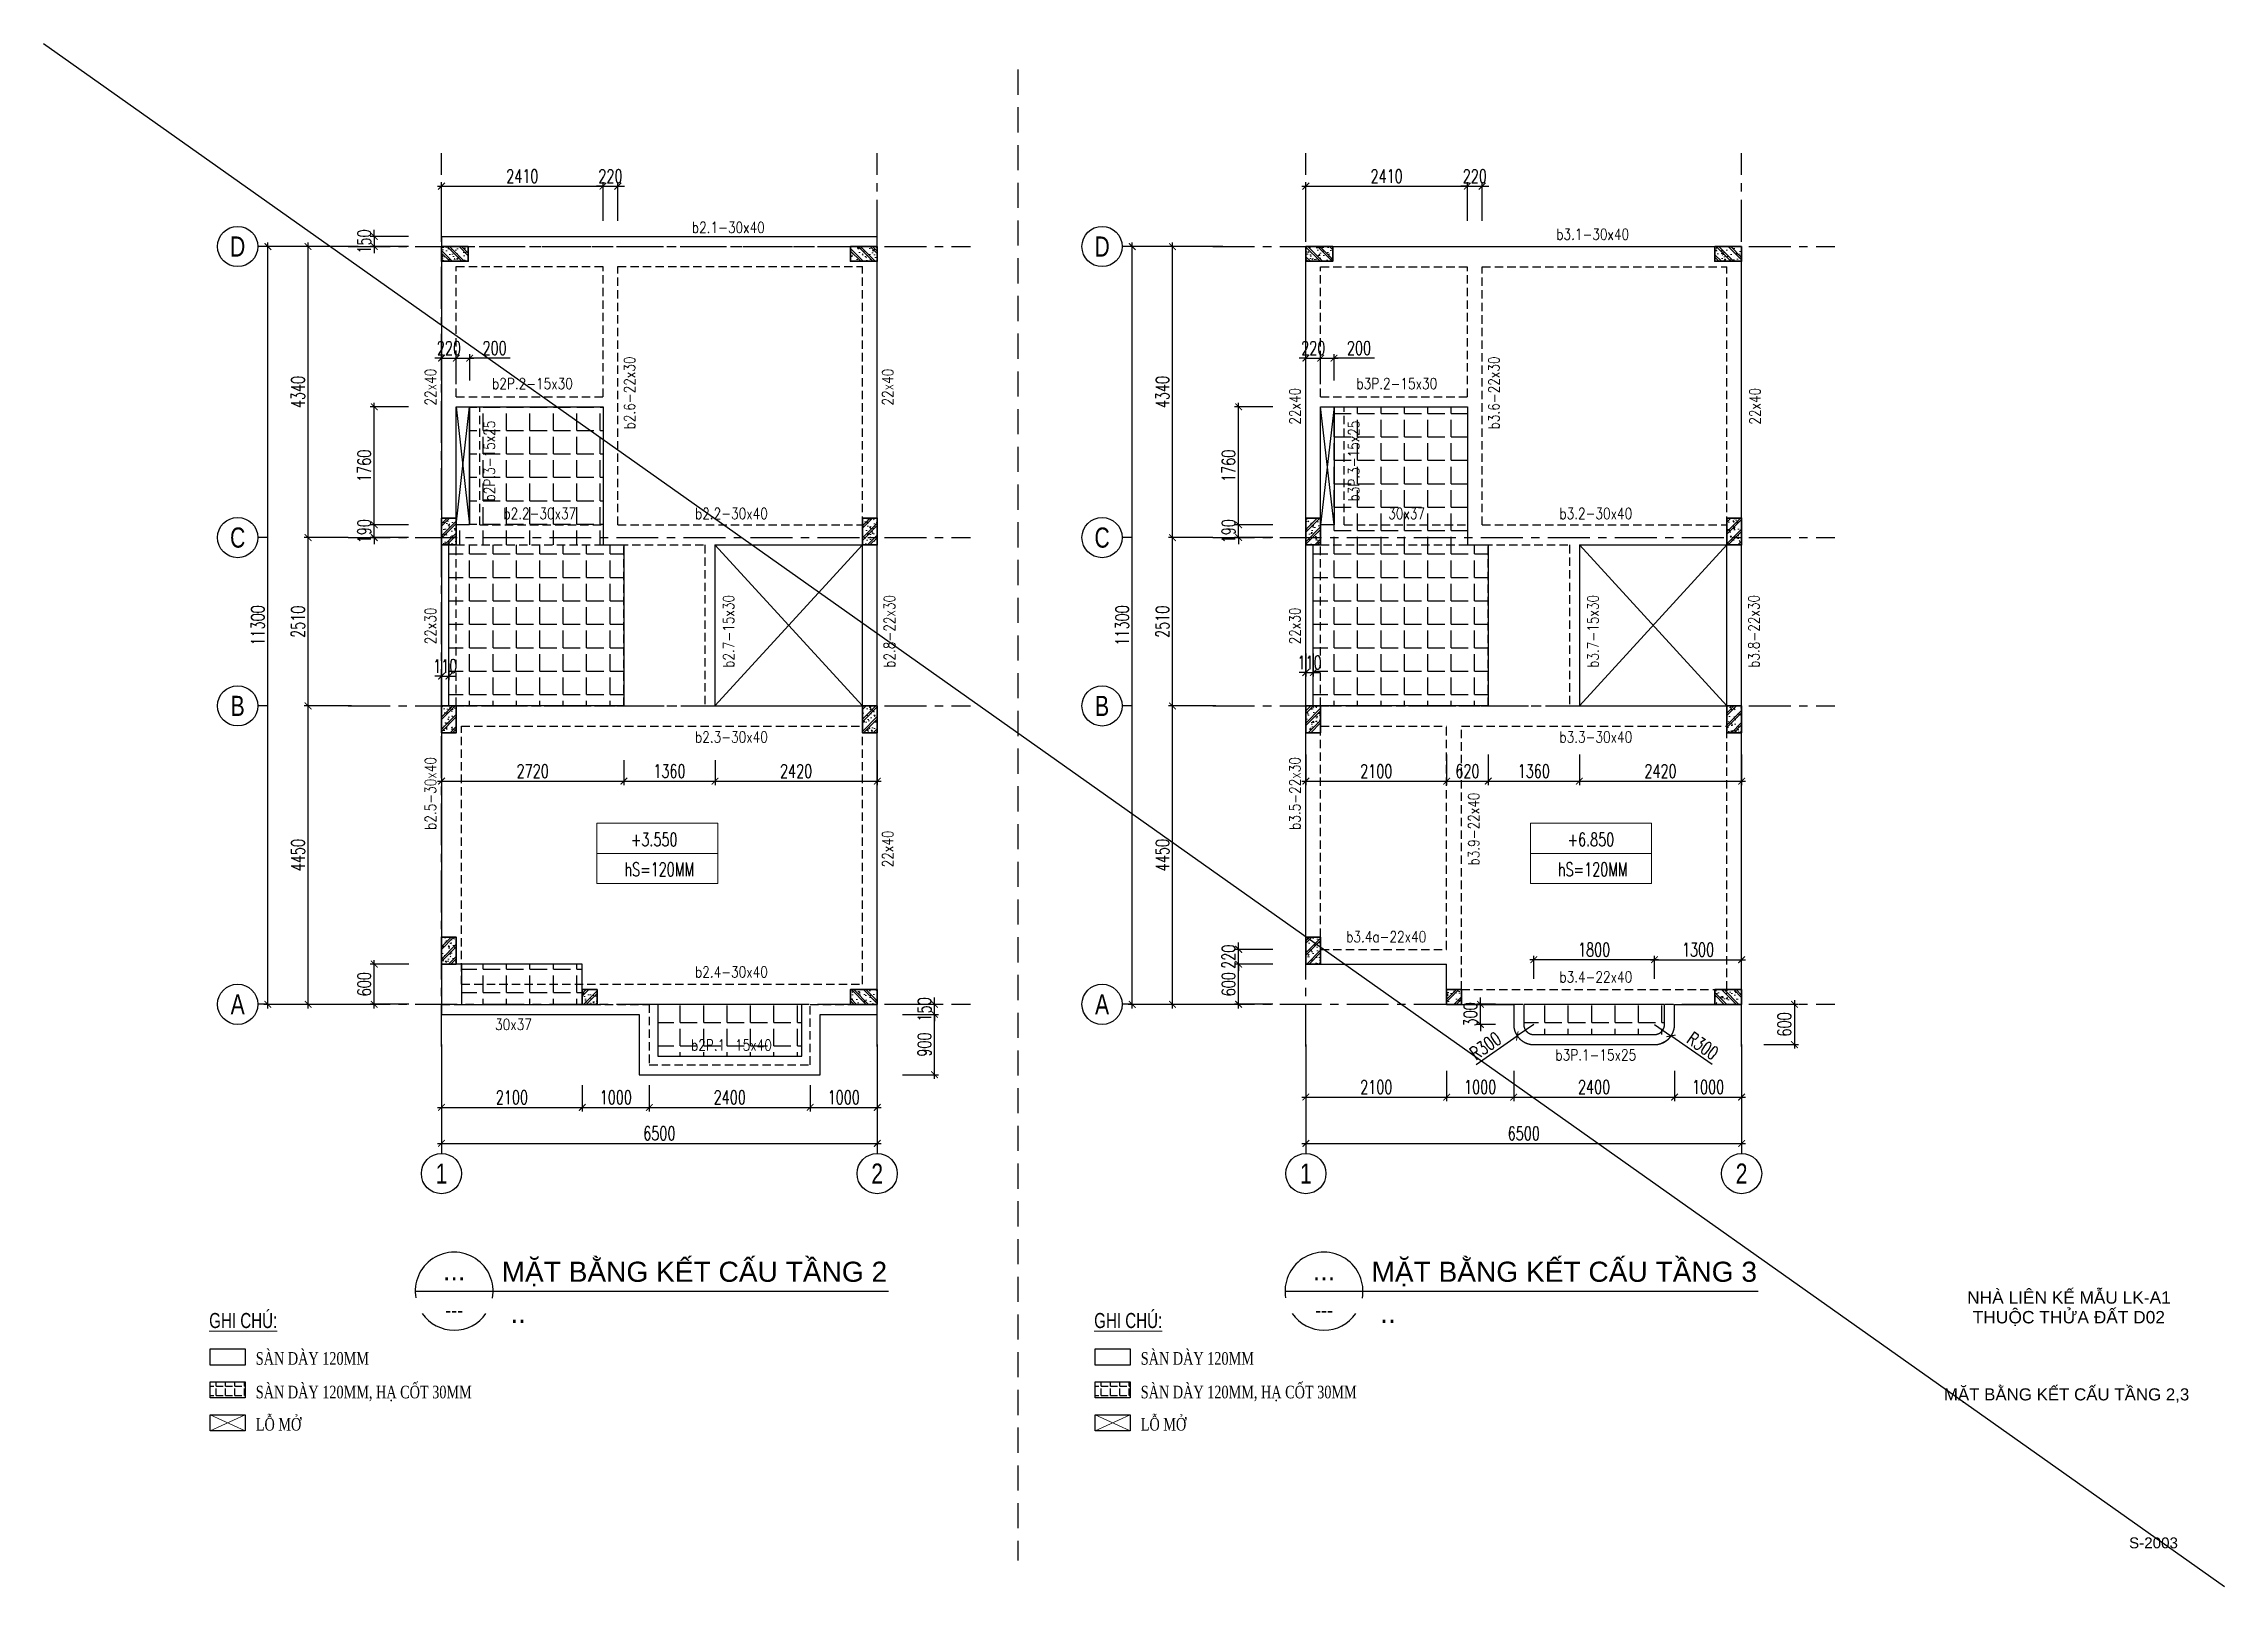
# Model space of a CAD drawing. Header units: millimetres. Extents: x -529861 to -223882, y -171969 to 61504.
# Drawn here: x -404478 to -371946, y -31442 to -8438 of the extents above; entities that cross this region are included whole.
import ezdxf
from ezdxf.enums import TextEntityAlignment as Align

# ---------------------------------------------------------------- set-up
doc = ezdxf.new("R2010")
doc.units = ezdxf.units.MM
doc.header["$LTSCALE"] = 5000
doc.linetypes.add('CENTER', pattern=[2, 1.25, -0.25, 0.25, -0.25])
doc.linetypes.add('HIDDEN', pattern=[0.375, 0.25, -0.125])
doc.layers.get('Defpoints').update_dxf_attribs({"color": 143})
for name, color, linetype, lineweight in [('G-ANNO-TTLB', 7, 'Continuous', 18), ('KC-COT-HATCH', 13, 'Continuous', 15), ('KC-COT-NETCAT', 2, 'Continuous', 30), ('KC-NET MANH', 8, 'Continuous', 13), ('KC-TEXT', 4, 'Continuous', 20), ('S-dims', 8, 'Continuous', 18), ('S-text', 2, 'Continuous', 20), ('S-TEXT35', 3, 'Continuous', 30)]:
    doc.layers.add(name, color=color, linetype=linetype, lineweight=lineweight)
for name, color, linetype in [('KC ICC-COTVACH', 3, 'Continuous'), ('KC-BETONG', 2, 'Continuous'), ('KCS_AXIS', 18, 'CENTER'), ('KCS_BORDER', 3, 'Continuous'), ('KCS_CHI', 1, 'Continuous'), ('KCS_DIM', 1, 'Continuous'), ('KCS_HIDDEN', 8, 'HIDDEN'), ('KCS_SSD', 146, 'Continuous'), ('KCS_TEXT', 2, 'Continuous'), ('KCS_TEXT_BANVE_SO', 1, 'Continuous'), ('KCS_TEXT_BANVE_TEN', 162, 'Continuous')]:
    doc.layers.add(name, color=color, linetype=linetype)
doc.layers.add('KCS_Plotter', color=11, linetype='Continuous', plot=False)
doc.styles.add('.VnArialH', font='')
doc.styles.add('Arial_13', font='arial.ttf', dxfattribs={"height": 2.5})
doc.styles.add('Arial_14', font='arial.ttf', dxfattribs={"height": 2.5})
doc.styles.add('DIACHAT', font='vntimeh.shx', dxfattribs={"bigfont": 'vnd.shx'})
doc.styles.add('s-text', font='vnsimli.shx', dxfattribs={"width": 0.7})
doc.styles.add('style1', font='arial.ttf', dxfattribs={"width": 0.75})
doc.styles.add('VNAVANTH', font='')
doc.styles.add('VNCC-VnAvantH', font='')
doc.styles.get('.VnArialH').set_extended_font_data('.VnArialH')
doc.styles.get('VNAVANTH').set_extended_font_data('.VnAvantH')
doc.styles.get('VNCC-VnAvantH').set_extended_font_data('.VnAvantH')
doc.dimstyles.new('1-100s', dxfattribs={"dimtxt": 200, "dimasz": 100, "dimexe": 60, "dimexo": 0, "dimgap": 50, "dimtad": 1, "dimdec": 0, "dimzin": 0, "dimdsep": 46, "dimtxsty": 's-text', "dimblk1": 'ARCHTICK', "dimblk2": 'ARCHTICK', "dimsah": 1, "dimcen": 80, "dimdle": 60, "dimclrd": 9, "dimclre": 9, "dimclrt": 2, "dimadec": 0, "dimazin": 0, "dimtfac": 0.0001, "dimtdec": 0, "dimtix": 1, "dimtmove": 1, "dimatfit": 3, "dimldrblk": 'ARCHTICK', "dimfxl": 200, "dimtolj": 1, "dimtzin": 0, "dimarcsym": 0})
pattern_1 = [(0, (-368437.15, 44721.43), (0, 349.25), [254, -95.25]), (90, (-368437.15, 44721.43), (-349.25, 2e-14), [254, -95.25])]
pattern_2 = [(0, (-252283.63, 8146.53), (0, 349.25), [254, -95.25]), (90, (-252283.63, 8146.53), (-349.25, 2e-14), [254, -95.25])]

msp = doc.modelspace()

# ---------------------------------------------------------------- texts
at = {"layer": 'G-ANNO-TTLB', "lineweight": 9, "attachment_point": 1}
for s, insert, char_height, width, style in [('NHÀ LIÊN K', (-375783.58, -27041.91), 185.034, 1738.5418, 'Arial_13'), ('\\fArial|b0|i0|c254|p34|;Ế', (-374349.14, -27041.91), 185.0344, 207.6756, 'Arial_14'), ('\\fArial|b0|i0|c254|p34|;Ẫ', (-373893.84, -27041.91), 185.0344, 207.6756, 'Arial_14'), ('\\fArial|b0|i0|c254|p34|;Ộ', (-375166.72, -27335.65), 185.0344, 243.2772, 'Arial_14'), ('\\fArial|b0|i0|c254|p34|;Ử', (-374358.93, -27335.65), 185.0344, 267.0115, 'Arial_14'), (' M', (-374177.79, -27041.91), 185.034, 344.1482, 'Arial_13'), ('\\fArial|b0|i0|c254|p34|;Ấ', (-373707.8, -27335.65), 185.0344, 207.6756, 'Arial_14'), ('U LK-A1', (-373722.49, -27041.91), 185.034, 1180.7844, 'Arial_13'), ('THU', (-375700.35, -27335.65), 185.034, 646.7613, 'Arial_13'), ('C TH', (-374966, -27335.65), 185.034, 735.7651, 'Arial_13'), ('A ', (-374138.62, -27335.65), 185.034, 296.6795, 'Arial_13'), ('Đ', (-373893.84, -27335.65), 185.03, 225.4764, 'Arial_13'), ('T D02', (-373536.45, -27335.65), 185.034, 854.4369, 'Arial_13')]:
    msp.add_mtext(s, dxfattribs=dict(at, insert=insert, char_height=char_height, width=width, style=style))
at = {"layer": 'KC-TEXT', "style": 'VNCC-VnAvantH', "width": 0.75}
for p in [(-402007.66, -27477.97), (-388806.15, -27477.97)]:
    msp.add_text('%%UGHI CHó:', height=225, dxfattribs=at).set_placement(p, align=Align.MIDDLE_LEFT)
at = {"layer": 'KC-TEXT', "style": 'DIACHAT', "width": 0.75}
for s, p in [('sµn dµy 120mm', (-401312.53, -28136.77)), ('sµn dµy 120mm', (-388111.01, -28136.77)), ('sµn dµy 120mm, h¹ cèt 30mm', (-401312.53, -28638.34)), ('sµn dµy 120mm, h¹ cèt 30mm', (-388111.01, -28638.34)), ('lç më', (-401312.53, -29118.73)), ('lç më', (-388111.01, -29118.73))]:
    msp.add_text(s, height=187.5, dxfattribs=at).set_placement(p)
at = {"layer": 'KCS_TEXT_BANVE_SO', "linetype": 'ByBlock', "style": 'Arial_13'}
msp.add_text('S-2003', height=162, dxfattribs=at).set_placement((-373368.37, -30874.57))
at = {"layer": 'KCS_TEXT_BANVE_TEN', "linetype": 'ByBlock', "style": 'Arial_13'}
msp.add_text('MẶT BẰNG KẾT CẤU TẦNG 2,3', height=180, dxfattribs=at).set_placement((-376130.29, -28669.1))
at = {"layer": 'S-text', "style": 's-text'}
for s, height, width, p in [('b2.1-30x40', 165, 0.8, (-394263.42, -11261.07, 0)), ('b3.1-30x40', 165, 0.8, (-381368.85, -11362.93, 0)), ('b2P.2-15x30', 165, 0.8, (-397185.39, -13588.93)), ('b3P.2-15x30', 165, 0.8, (-384290.82, -13588.93)), ('b2.2-30x37', 165, 0.8, (-397075.28, -15526.72, 0)), ('b2.2-30x40', 165, 0.8, (-394217.22, -15526.72, 0)), ('30x37', 165, 0.8, (-384144.75, -15526.72, 0)), ('b3.2-30x40', 165, 0.8, (-381322.65, -15526.72, 0)), ('b2.3-30x40', 165, 0.8, (-394217.22, -18859.24, 0)), ('b3.3-30x40', 165, 0.8, (-381322.65, -18859.24, 0)), ('+3.550 ', 200, 0.7, (-395321.31, -20406.01, 0)), ('+6.850', 200, 0.7, (-381395.64, -20406.01, 0)), ('hS=120MM ', 200, 0.7, (-395245.65, -20850.46, 0)), ('hS=120MM ', 200, 0.7, (-381319.98, -20850.46, 0)), ('b3.4a-22x40', 165, 0.8, (-384448.4, -21836.92, 0)), ('b2.4-30x40', 165, 0.8, (-394217.22, -22361.89, 0)), ('b3.4-22x40', 165, 0.8, (-381322.65, -22436.92, 0)), ('30x37', 165, 0.8, (-397467.83, -23145.62, 0)), ('b2P.1-15x40', 165, 0.8, (-394217.22, -23452.84, 0)), ('b3P.1-15x25', 165, 0.8, (-381322.65, -23600.39, 0))]:
    msp.add_text(s, height=height, dxfattribs=dict(at, width=width)).set_placement(p, align=Align.CENTER)
at = {"layer": 'S-text', "style": 's-text', "width": 0.8}
for s, p in [('22x40', (-398623.63, -13559.85, 0)), ('b2.6-22x30', (-395654.7, -13646.35, 0)), ('22x40', (-391802.32, -13559.85, 0)), ('b3.6-22x30', (-382760.13, -13646.35, 0)), ('22x40', (-385729.06, -13845.21, 0)), ('22x40', (-378866.67, -13845.21, 0)), ('b2P.3-15x25', (-397745.06, -14662.16)), ('b3P.3-15x25', (-384850.49, -14662.16)), ('22x30', (-398623.63, -17120.63, 0)), ('b2.7-15x30', (-394176.81, -17201.31, 0)), ('b2.8-22x30', (-391776.77, -17201.31, 0)), ('22x30', (-385729.06, -17120.63, 0)), ('b3.7-15x30', (-381282.24, -17201.31, 0)), ('b3.8-22x30', (-378882.2, -17201.31, 0)), ('b2.5-30x40', (-398623.63, -19619.23, 0)), ('b3.5-22x30', (-385729.06, -19619.23, 0)), ('b3.9-22x40', (-383062.2, -20149.04, 0)), ('22x40', (-391802.32, -20445.81, 0))]:
    msp.add_text(s, height=165, rotation=90, dxfattribs=at).set_placement(p, align=Align.CENTER)

# ---------------------------------------------------------------- blocks, each defined once
blk = doc.blocks.new('*U935')
at = {"layer": 'KC-COT-HATCH'}
h = blk.add_hatch(dxfattribs=at)
h.set_pattern_fill('CHAU-02', color=256, scale=30, pattern_type=2)
h.set_pattern_definition([(50, (-758.44, -466.9), (215.178, -18.826), [22.5, -247.5]), (355, (-758.44, -466.9), (-41.625, 225.658), [18, -198]), (100.451, (-740.51, -468.47), (173.553, 206.83), [19.122, -210.343]), (46.184, (-758.44, -406.9), (320.17, -49.656), [33.75, -371.25]), (96.636, (-731.76, -411.04), (280.4, 292.24), [28.68, -315.514]), (351.184, (-758.44, -406.9), (280.4, 292.24), [27, -297]), (21, (-728.44, -421.9), (179.072, -120.786), [22.5, -247.5]), (226, (-728.44, -421.9), (201.565, -109.66), [18, -198]), (71.451, (-713.52, -431.97), (252.067, 96.76), [19.122, -210.343]), (67.5, (-758.44, -466.9), (-46.775, 88.3123), [0, -195.6, 0, -201, 0, -198.75]), (4.5, (-758.44, -466.9), (85.005, 114.031), [0, -114.6, 0, -191.1, 0, -75.75]), (327.5, (-825.34, -466.9), (160.147, -6.7665), [0, -75, 0, -234, 0, -310.5]), (317.5, (-855.34, -466.9), (174.956, 30.031), [0, -97.5, 0, -155.4, 0, -220.5]), (315, (-758.44, -466.9), (90.156, 90.156), []), (315, (-758.44, -430.15), (90.156, 90.156), [])])
h.paths.add_polyline_path([(-110, 200), (-110, -200), (110, -200), (110, 200)])
at = {"layer": 'KC-COT-NETCAT'}
blk.add_lwpolyline([(-110, -200), (110, -200), (110, 200), (-110, 200)], close=True, dxfattribs=at)
blk = doc.blocks.new('_ArchTick')
at = {"color": 0, "linetype": 'ByBlock', "const_width": 0.15}
blk.add_lwpolyline([(-0.5, -0.5), (0.5, 0.5)], dxfattribs=at)
blk = doc.blocks.new('*D1159')
at = {"layer": 'Defpoints', "color": 0, "ltscale": 1500, "transparency": 16777216}
for p in [(-30105, -46736), (-23605, -46736), (-23605, -48212)]:
    blk.add_point(p, dxfattribs=at)
at = {"layer": 'KCS_DIM', "color": 9, "lineweight": -2, "ltscale": 1500, "transparency": 16777216}
for p, q in [((-30105, -46736), (-30105, -48272)), ((-23605, -46736), (-23605, -48272)), ((-30165, -48212), (-23545, -48212))]:
    blk.add_line(p, q, dxfattribs=at)
at = {"layer": 'KCS_DIM', "color": 9, "lineweight": -2, "ltscale": 1500, "transparency": 16777216, "xscale": 100, "yscale": 100, "zscale": 100, "rotation": 180}
blk.add_blockref('_ArchTick', (-30105, -48212), dxfattribs=at)
at = {"layer": 'KCS_DIM', "color": 9, "lineweight": -2, "ltscale": 1500, "transparency": 16777216, "xscale": 100, "yscale": 100, "zscale": 100}
blk.add_blockref('_ArchTick', (-23605, -48212), dxfattribs=at)
at = {"layer": 'KCS_DIM', "color": 2, "ltscale": 1500, "transparency": 16777216, "insert": (-26855, -48062), "char_height": 200, "attachment_point": 5, "style": 's-text'}
blk.add_mtext('\\A1;6500', dxfattribs=at)
blk = doc.blocks.new('*D1160')
at = {"layer": 'Defpoints', "color": 0, "ltscale": 1500, "transparency": 16777216}
for p in [(-32095, -41688), (-31449, -41688), (-31412, -46138)]:
    blk.add_point(p, dxfattribs=at)
at = {"layer": 'KCS_DIM', "color": 9, "lineweight": -2, "ltscale": 1500, "transparency": 16777216}
for p, q in [((-32095, -46198), (-32095, -41628)), ((-31449, -41688), (-32155, -41688)), ((-31412, -46138), (-32155, -46138))]:
    blk.add_line(p, q, dxfattribs=at)
at = {"layer": 'KCS_DIM', "color": 9, "lineweight": -2, "ltscale": 1500, "transparency": 16777216, "xscale": 100, "yscale": 100, "zscale": 100}
for p, rotation in [((-32095, -41688), 90), ((-32095, -46138), 270)]:
    blk.add_blockref('_ArchTick', p, dxfattribs=dict(at, rotation=rotation))
at = {"layer": 'KCS_DIM', "color": 2, "ltscale": 1500, "transparency": 16777216, "insert": (-32245, -43913), "char_height": 200, "attachment_point": 5, "rotation": 90, "style": 's-text'}
blk.add_mtext('\\A1;4450', dxfattribs=at)
blk = doc.blocks.new('*D1161')
at = {"layer": 'Defpoints', "color": 0, "ltscale": 1500, "transparency": 16777216}
for p in [(-32095, -39178), (-31495, -39178), (-31449, -41688)]:
    blk.add_point(p, dxfattribs=at)
at = {"layer": 'KCS_DIM', "color": 9, "lineweight": -2, "ltscale": 1500, "transparency": 16777216}
for p, q in [((-31495, -39178), (-32155, -39178)), ((-32095, -41748), (-32095, -39118)), ((-31449, -41688), (-32155, -41688))]:
    blk.add_line(p, q, dxfattribs=at)
at = {"layer": 'KCS_DIM', "color": 9, "lineweight": -2, "ltscale": 1500, "transparency": 16777216, "xscale": 100, "yscale": 100, "zscale": 100}
for p, rotation in [((-32095, -39178), 90), ((-32095, -41688), 270)]:
    blk.add_blockref('_ArchTick', p, dxfattribs=dict(at, rotation=rotation))
at = {"layer": 'KCS_DIM', "color": 2, "ltscale": 1500, "transparency": 16777216, "insert": (-32245, -40433), "char_height": 200, "attachment_point": 5, "rotation": 90, "style": 's-text'}
blk.add_mtext('\\A1;2510', dxfattribs=at)
blk = doc.blocks.new('*D1162')
at = {"layer": 'Defpoints', "color": 0, "ltscale": 1500, "transparency": 16777216}
for p in [(-32095, -34838), (-31346, -34838), (-31495, -39178)]:
    blk.add_point(p, dxfattribs=at)
at = {"layer": 'KCS_DIM', "color": 9, "lineweight": -2, "ltscale": 1500, "transparency": 16777216}
for p, q in [((-32095, -39238), (-32095, -34778)), ((-31346, -34838), (-32155, -34838)), ((-31495, -39178), (-32155, -39178))]:
    blk.add_line(p, q, dxfattribs=at)
at = {"layer": 'KCS_DIM', "color": 9, "lineweight": -2, "ltscale": 1500, "transparency": 16777216, "xscale": 100, "yscale": 100, "zscale": 100}
for p, rotation in [((-32095, -34838), 90), ((-32095, -39178), 270)]:
    blk.add_blockref('_ArchTick', p, dxfattribs=dict(at, rotation=rotation))
at = {"layer": 'KCS_DIM', "color": 2, "ltscale": 1500, "transparency": 16777216, "insert": (-32245, -37008), "char_height": 200, "attachment_point": 5, "rotation": 90, "style": 's-text'}
blk.add_mtext('\\A1;4340', dxfattribs=at)
blk = doc.blocks.new('*D1163')
at = {"layer": 'Defpoints', "color": 0, "ltscale": 1500, "transparency": 16777216}
for p in [(-32695, -34838), (-31495, -34838), (-31495, -46138)]:
    blk.add_point(p, dxfattribs=at)
at = {"layer": 'KCS_DIM', "color": 9, "lineweight": -2, "ltscale": 1500, "transparency": 16777216}
for p, q in [((-32695, -46198), (-32695, -34778)), ((-31495, -34838), (-32755, -34838)), ((-31495, -46138), (-32755, -46138))]:
    blk.add_line(p, q, dxfattribs=at)
at = {"layer": 'KCS_DIM', "color": 9, "lineweight": -2, "ltscale": 1500, "transparency": 16777216, "xscale": 100, "yscale": 100, "zscale": 100}
for p, rotation in [((-32695, -34838), 90), ((-32695, -46138), 270)]:
    blk.add_blockref('_ArchTick', p, dxfattribs=dict(at, rotation=rotation))
at = {"layer": 'KCS_DIM', "color": 2, "ltscale": 1500, "transparency": 16777216, "insert": (-32845, -40488), "char_height": 200, "attachment_point": 5, "rotation": 90, "style": 's-text'}
blk.add_mtext('\\A1;11300', dxfattribs=at)
blk = doc.blocks.new('*U10')
at = {"layer": 'KC-COT-HATCH'}
h = blk.add_hatch(dxfattribs=at)
h.set_pattern_fill('CHAU-02', color=256, scale=30, pattern_type=2)
h.set_pattern_definition([(50, (-758.44, -556.9), (215.178, -18.826), [22.5, -247.5]), (355, (-758.44, -556.9), (-41.625, 225.658), [18, -198]), (100.451, (-740.51, -558.47), (173.553, 206.83), [19.122, -210.343]), (46.184, (-758.44, -496.9), (320.17, -49.656), [33.75, -371.25]), (96.636, (-731.76, -501.04), (280.4, 292.24), [28.68, -315.514]), (351.184, (-758.44, -496.9), (280.4, 292.24), [27, -297]), (21, (-728.44, -511.9), (179.072, -120.786), [22.5, -247.5]), (226, (-728.44, -511.9), (201.565, -109.66), [18, -198]), (71.451, (-713.52, -521.97), (252.067, 96.76), [19.122, -210.343]), (67.5, (-758.44, -556.9), (-46.775, 88.3123), [0, -195.6, 0, -201, 0, -198.75]), (4.5, (-758.44, -556.9), (85.005, 114.031), [0, -114.6, 0, -191.1, 0, -75.75]), (327.5, (-825.34, -556.9), (160.147, -6.7665), [0, -75, 0, -234, 0, -310.5]), (317.5, (-855.34, -556.9), (174.956, 30.031), [0, -97.5, 0, -155.4, 0, -220.5]), (315, (-758.44, -556.9), (90.156, 90.156), []), (315, (-758.44, -520.15), (90.156, 90.156), [])])
h.paths.add_polyline_path([(-110, 110), (-110, -110), (110, -110), (110, 110)])
at = {"layer": 'KC-COT-NETCAT'}
blk.add_lwpolyline([(-110, -110), (110, -110), (110, 110), (-110, 110)], close=True, dxfattribs=at)
blk = doc.blocks.new('*U22')
blk.add_line((1, 0), (110.81, 0))
for major_axis, start_param, end_param in [((9.04, 0), -0.176637, 3.316767), ((-9.04, 0.01), 0.612827, 2.529211)]:
    blk.add_ellipse((10.04, 0), major_axis=major_axis, ratio=1, start_param=start_param, end_param=end_param)
at = {"layer": 'S-TEXT35', "style": 'VNAVANTH'}
for tag, height, p in [('VIEW-NUMBER', 5, (10.04, 1.5)), ('SHEET_NUMBER', 2.5, (10.04, -5))]:
    blk.add_attdef(tag, text='', height=height, dxfattribs=at).set_placement(p, align=Align.CENTER)
for tag, p in [('VIET_NAME', (21.64, 3.33)), ('ENGLISH_NAME', (21.64, -7.83))]:
    blk.add_attdef(tag, p, '', height=5, dxfattribs=at)
blk = doc.blocks.new('*D267')
at = {"layer": 'Defpoints', "color": 0, "linetype": 'ByBlock', "ltscale": 1500, "transparency": 16777216}
for p in [(-396132, -10563), (-398542, -11081), (-396132, -11081)]:
    blk.add_point(p, dxfattribs=at)
at = {"layer": 'S-dims', "color": 9, "linetype": 'ByBlock', "lineweight": -2, "ltscale": 1500, "transparency": 16777216}
for p, q in [((-398602, -10563), (-396072, -10563)), ((-398542, -11081), (-398542, -10503)), ((-396132, -11081), (-396132, -10503))]:
    blk.add_line(p, q, dxfattribs=at)
at = {"layer": 'S-dims', "color": 9, "linetype": 'ByBlock', "lineweight": -2, "ltscale": 1500, "transparency": 16777216, "xscale": 100, "yscale": 100, "zscale": 100, "rotation": 180}
blk.add_blockref('_ArchTick', (-398542, -10563), dxfattribs=at)
at = {"layer": 'S-dims', "color": 9, "linetype": 'ByBlock', "lineweight": -2, "ltscale": 1500, "transparency": 16777216, "xscale": 100, "yscale": 100, "zscale": 100}
blk.add_blockref('_ArchTick', (-396132, -10563), dxfattribs=at)
at = {"layer": 'S-dims', "color": 2, "linetype": 'ByBlock', "ltscale": 1500, "transparency": 16777216, "insert": (-397337, -10413), "char_height": 200, "attachment_point": 5, "style": 's-text'}
blk.add_mtext('\\A1;2410', dxfattribs=at)
blk = doc.blocks.new('*D268')
at = {"layer": 'Defpoints', "color": 0, "linetype": 'ByBlock', "ltscale": 1500, "transparency": 16777216}
for p in [(-395912, -10563), (-396132, -11081), (-395912, -11081)]:
    blk.add_point(p, dxfattribs=at)
at = {"layer": 'S-dims', "color": 9, "linetype": 'ByBlock', "lineweight": -2, "ltscale": 1500, "transparency": 16777216}
for p, q in [((-396132, -10563), (-396232, -10563)), ((-396132, -11081), (-396132, -10503)), ((-396132, -10563), (-395912, -10563)), ((-395912, -11081), (-395912, -10503)), ((-395912, -10563), (-395812, -10563))]:
    blk.add_line(p, q, dxfattribs=at)
at = {"layer": 'S-dims', "color": 9, "linetype": 'ByBlock', "lineweight": -2, "ltscale": 1500, "transparency": 16777216, "xscale": 100, "yscale": 100, "zscale": 100}
blk.add_blockref('_ArchTick', (-396132, -10563), dxfattribs=at)
at = {"layer": 'S-dims', "color": 9, "linetype": 'ByBlock', "lineweight": -2, "ltscale": 1500, "transparency": 16777216, "xscale": 100, "yscale": 100, "zscale": 100, "rotation": 180}
blk.add_blockref('_ArchTick', (-395912, -10563), dxfattribs=at)
at = {"layer": 'S-dims', "color": 2, "linetype": 'ByBlock', "ltscale": 1500, "transparency": 16777216, "insert": (-396022, -10413), "char_height": 200, "attachment_point": 5, "style": 's-text'}
blk.add_mtext('\\A1;220', dxfattribs=at)
blk = doc.blocks.new('*D269')
at = {"layer": 'Defpoints', "color": 0, "linetype": 'ByBlock', "ltscale": 1500, "transparency": 16777216}
for p in [(-398542, -23966), (-396442, -23966), (-396442, -24300)]:
    blk.add_point(p, dxfattribs=at)
at = {"layer": 'S-dims', "color": 9, "linetype": 'ByBlock', "lineweight": -2, "ltscale": 1500, "transparency": 16777216}
for p, q in [((-398542, -23966), (-398542, -24360)), ((-396442, -23966), (-396442, -24360)), ((-398602, -24300), (-396382, -24300))]:
    blk.add_line(p, q, dxfattribs=at)
at = {"layer": 'S-dims', "color": 9, "linetype": 'ByBlock', "lineweight": -2, "ltscale": 1500, "transparency": 16777216, "xscale": 100, "yscale": 100, "zscale": 100, "rotation": 180}
blk.add_blockref('_ArchTick', (-398542, -24300), dxfattribs=at)
at = {"layer": 'S-dims', "color": 9, "linetype": 'ByBlock', "lineweight": -2, "ltscale": 1500, "transparency": 16777216, "xscale": 100, "yscale": 100, "zscale": 100}
blk.add_blockref('_ArchTick', (-396442, -24300), dxfattribs=at)
at = {"layer": 'S-dims', "color": 2, "linetype": 'ByBlock', "ltscale": 1500, "transparency": 16777216, "insert": (-397492, -24150), "char_height": 200, "attachment_point": 5, "style": 's-text'}
blk.add_mtext('\\A1;2100', dxfattribs=at)
blk = doc.blocks.new('*D270')
at = {"layer": 'Defpoints', "color": 0, "linetype": 'ByBlock', "ltscale": 1500, "transparency": 16777216}
for p in [(-396442, -23966), (-395442, -23966), (-395442, -24300)]:
    blk.add_point(p, dxfattribs=at)
at = {"layer": 'S-dims', "color": 9, "linetype": 'ByBlock', "lineweight": -2, "ltscale": 1500, "transparency": 16777216}
for p, q in [((-396442, -23966), (-396442, -24360)), ((-395442, -23966), (-395442, -24360)), ((-396502, -24300), (-395382, -24300))]:
    blk.add_line(p, q, dxfattribs=at)
at = {"layer": 'S-dims', "color": 9, "linetype": 'ByBlock', "lineweight": -2, "ltscale": 1500, "transparency": 16777216, "xscale": 100, "yscale": 100, "zscale": 100, "rotation": 180}
blk.add_blockref('_ArchTick', (-396442, -24300), dxfattribs=at)
at = {"layer": 'S-dims', "color": 9, "linetype": 'ByBlock', "lineweight": -2, "ltscale": 1500, "transparency": 16777216, "xscale": 100, "yscale": 100, "zscale": 100}
blk.add_blockref('_ArchTick', (-395442, -24300), dxfattribs=at)
at = {"layer": 'S-dims', "color": 2, "linetype": 'ByBlock', "ltscale": 1500, "transparency": 16777216, "insert": (-395942, -24150), "char_height": 200, "attachment_point": 5, "style": 's-text'}
blk.add_mtext('\\A1;1000', dxfattribs=at)
blk = doc.blocks.new('*D271')
at = {"layer": 'Defpoints', "color": 0, "linetype": 'ByBlock', "ltscale": 1500, "transparency": 16777216}
for p in [(-395442, -23966), (-393042, -23966), (-393042, -24300)]:
    blk.add_point(p, dxfattribs=at)
at = {"layer": 'S-dims', "color": 9, "linetype": 'ByBlock', "lineweight": -2, "ltscale": 1500, "transparency": 16777216}
for p, q in [((-395442, -23966), (-395442, -24360)), ((-393042, -23966), (-393042, -24360)), ((-395502, -24300), (-392982, -24300))]:
    blk.add_line(p, q, dxfattribs=at)
at = {"layer": 'S-dims', "color": 9, "linetype": 'ByBlock', "lineweight": -2, "ltscale": 1500, "transparency": 16777216, "xscale": 100, "yscale": 100, "zscale": 100, "rotation": 180}
blk.add_blockref('_ArchTick', (-395442, -24300), dxfattribs=at)
at = {"layer": 'S-dims', "color": 9, "linetype": 'ByBlock', "lineweight": -2, "ltscale": 1500, "transparency": 16777216, "xscale": 100, "yscale": 100, "zscale": 100}
blk.add_blockref('_ArchTick', (-393042, -24300), dxfattribs=at)
at = {"layer": 'S-dims', "color": 2, "linetype": 'ByBlock', "ltscale": 1500, "transparency": 16777216, "insert": (-394242, -24150), "char_height": 200, "attachment_point": 5, "style": 's-text'}
blk.add_mtext('\\A1;2400', dxfattribs=at)
blk = doc.blocks.new('*D272')
at = {"layer": 'Defpoints', "color": 0, "linetype": 'ByBlock', "ltscale": 1500, "transparency": 16777216}
for p in [(-393042, -23966), (-392042, -23966), (-392042, -24300)]:
    blk.add_point(p, dxfattribs=at)
at = {"layer": 'S-dims', "color": 9, "linetype": 'ByBlock', "lineweight": -2, "ltscale": 1500, "transparency": 16777216}
for p, q in [((-393042, -23966), (-393042, -24360)), ((-392042, -23966), (-392042, -24360)), ((-393102, -24300), (-391982, -24300))]:
    blk.add_line(p, q, dxfattribs=at)
at = {"layer": 'S-dims', "color": 9, "linetype": 'ByBlock', "lineweight": -2, "ltscale": 1500, "transparency": 16777216, "xscale": 100, "yscale": 100, "zscale": 100, "rotation": 180}
blk.add_blockref('_ArchTick', (-393042, -24300), dxfattribs=at)
at = {"layer": 'S-dims', "color": 9, "linetype": 'ByBlock', "lineweight": -2, "ltscale": 1500, "transparency": 16777216, "xscale": 100, "yscale": 100, "zscale": 100}
blk.add_blockref('_ArchTick', (-392042, -24300), dxfattribs=at)
at = {"layer": 'S-dims', "color": 2, "linetype": 'ByBlock', "ltscale": 1500, "transparency": 16777216, "insert": (-392542, -24150), "char_height": 200, "attachment_point": 5, "style": 's-text'}
blk.add_mtext('\\A1;1000', dxfattribs=at)
blk = doc.blocks.new('*D273')
at = {"layer": 'Defpoints', "color": 0, "linetype": 'ByBlock', "ltscale": 1500, "transparency": 16777216}
for p in [(-391664, -22763), (-391188, -22763), (-391664, -22913)]:
    blk.add_point(p, dxfattribs=at)
at = {"layer": 'S-dims', "color": 9, "linetype": 'ByBlock', "lineweight": -2, "ltscale": 1500, "transparency": 16777216}
for p, q in [((-391664, -22763), (-391128, -22763)), ((-391188, -22763), (-391188, -22663)), ((-391188, -22913), (-391188, -22763)), ((-391664, -22913), (-391128, -22913)), ((-391188, -22913), (-391188, -23013))]:
    blk.add_line(p, q, dxfattribs=at)
at = {"layer": 'S-dims', "color": 9, "linetype": 'ByBlock', "lineweight": -2, "ltscale": 1500, "transparency": 16777216, "xscale": 100, "yscale": 100, "zscale": 100}
for p, rotation in [((-391188, -22763), 270), ((-391188, -22913), 90)]:
    blk.add_blockref('_ArchTick', p, dxfattribs=dict(at, rotation=rotation))
at = {"layer": 'S-dims', "color": 2, "linetype": 'ByBlock', "ltscale": 1500, "transparency": 16777216, "insert": (-391338, -22838), "char_height": 200, "attachment_point": 5, "rotation": 90, "style": 's-text'}
blk.add_mtext('\\A1;150', dxfattribs=at)
blk = doc.blocks.new('*D274')
at = {"layer": 'Defpoints', "color": 0, "linetype": 'ByBlock', "ltscale": 1500, "transparency": 16777216}
for p in [(-399545, -22163), (-399029, -22163), (-399029, -22763)]:
    blk.add_point(p, dxfattribs=at)
at = {"layer": 'S-dims', "color": 9, "linetype": 'ByBlock', "lineweight": -2, "ltscale": 1500, "transparency": 16777216}
for p, q in [((-399545, -22823), (-399545, -22103)), ((-399029, -22163), (-399605, -22163)), ((-399029, -22763), (-399605, -22763))]:
    blk.add_line(p, q, dxfattribs=at)
at = {"layer": 'S-dims', "color": 9, "linetype": 'ByBlock', "lineweight": -2, "ltscale": 1500, "transparency": 16777216, "xscale": 100, "yscale": 100, "zscale": 100}
for p, rotation in [((-399545, -22163), 90), ((-399545, -22763), 270)]:
    blk.add_blockref('_ArchTick', p, dxfattribs=dict(at, rotation=rotation))
at = {"layer": 'S-dims', "color": 2, "linetype": 'ByBlock', "ltscale": 1500, "transparency": 16777216, "insert": (-399695, -22463), "char_height": 200, "attachment_point": 5, "rotation": 90, "style": 's-text'}
blk.add_mtext('\\A1;600', dxfattribs=at)
blk = doc.blocks.new('*D275')
at = {"layer": 'Defpoints', "color": 0, "linetype": 'ByBlock', "ltscale": 1500, "transparency": 16777216}
for p in [(-398542, -17683), (-398432, -17683), (-398432, -17869)]:
    blk.add_point(p, dxfattribs=at)
at = {"layer": 'S-dims', "color": 9, "linetype": 'ByBlock', "lineweight": -2, "ltscale": 1500, "transparency": 16777216}
for p, q in [((-398542, -17869), (-398642, -17869)), ((-398542, -17683), (-398542, -17929)), ((-398542, -17869), (-398432, -17869)), ((-398432, -17683), (-398432, -17929)), ((-398432, -17869), (-398332, -17869))]:
    blk.add_line(p, q, dxfattribs=at)
at = {"layer": 'S-dims', "color": 9, "linetype": 'ByBlock', "lineweight": -2, "ltscale": 1500, "transparency": 16777216, "xscale": 100, "yscale": 100, "zscale": 100}
blk.add_blockref('_ArchTick', (-398542, -17869), dxfattribs=at)
at = {"layer": 'S-dims', "color": 9, "linetype": 'ByBlock', "lineweight": -2, "ltscale": 1500, "transparency": 16777216, "xscale": 100, "yscale": 100, "zscale": 100, "rotation": 180}
blk.add_blockref('_ArchTick', (-398432, -17869), dxfattribs=at)
at = {"layer": 'S-dims', "color": 2, "linetype": 'ByBlock', "ltscale": 1500, "transparency": 16777216, "insert": (-398487, -17719), "char_height": 200, "attachment_point": 5, "style": 's-text'}
blk.add_mtext('\\A1;110', dxfattribs=at)
blk = doc.blocks.new('*D276')
at = {"layer": 'Defpoints', "color": 0, "linetype": 'ByBlock', "ltscale": 1500, "transparency": 16777216}
for p in [(-398542, -19123), (-395822, -19123), (-395822, -19435)]:
    blk.add_point(p, dxfattribs=at)
at = {"layer": 'S-dims', "color": 9, "linetype": 'ByBlock', "lineweight": -2, "ltscale": 1500, "transparency": 16777216}
for p, q in [((-398542, -19123), (-398542, -19495)), ((-395822, -19123), (-395822, -19495)), ((-398602, -19435), (-395762, -19435))]:
    blk.add_line(p, q, dxfattribs=at)
at = {"layer": 'S-dims', "color": 9, "linetype": 'ByBlock', "lineweight": -2, "ltscale": 1500, "transparency": 16777216, "xscale": 100, "yscale": 100, "zscale": 100, "rotation": 180}
blk.add_blockref('_ArchTick', (-398542, -19435), dxfattribs=at)
at = {"layer": 'S-dims', "color": 9, "linetype": 'ByBlock', "lineweight": -2, "ltscale": 1500, "transparency": 16777216, "xscale": 100, "yscale": 100, "zscale": 100}
blk.add_blockref('_ArchTick', (-395822, -19435), dxfattribs=at)
at = {"layer": 'S-dims', "color": 2, "linetype": 'ByBlock', "ltscale": 1500, "transparency": 16777216, "insert": (-397182, -19285), "char_height": 200, "attachment_point": 5, "style": 's-text'}
blk.add_mtext('\\A1;2720', dxfattribs=at)
blk = doc.blocks.new('*D277')
at = {"layer": 'Defpoints', "color": 0, "linetype": 'ByBlock', "ltscale": 1500, "transparency": 16777216}
for p in [(-395822, -19123), (-394462, -19123), (-394462, -19435)]:
    blk.add_point(p, dxfattribs=at)
at = {"layer": 'S-dims', "color": 9, "linetype": 'ByBlock', "lineweight": -2, "ltscale": 1500, "transparency": 16777216}
for p, q in [((-395822, -19123), (-395822, -19495)), ((-394462, -19123), (-394462, -19495)), ((-395882, -19435), (-394402, -19435))]:
    blk.add_line(p, q, dxfattribs=at)
at = {"layer": 'S-dims', "color": 9, "linetype": 'ByBlock', "lineweight": -2, "ltscale": 1500, "transparency": 16777216, "xscale": 100, "yscale": 100, "zscale": 100, "rotation": 180}
blk.add_blockref('_ArchTick', (-395822, -19435), dxfattribs=at)
at = {"layer": 'S-dims', "color": 9, "linetype": 'ByBlock', "lineweight": -2, "ltscale": 1500, "transparency": 16777216, "xscale": 100, "yscale": 100, "zscale": 100}
blk.add_blockref('_ArchTick', (-394462, -19435), dxfattribs=at)
at = {"layer": 'S-dims', "color": 2, "linetype": 'ByBlock', "ltscale": 1500, "transparency": 16777216, "insert": (-395142, -19285), "char_height": 200, "attachment_point": 5, "style": 's-text'}
blk.add_mtext('\\A1;1360', dxfattribs=at)
blk = doc.blocks.new('*D278')
at = {"layer": 'Defpoints', "color": 0, "linetype": 'ByBlock', "ltscale": 1500, "transparency": 16777216}
for p in [(-394462, -19123), (-392042, -19123), (-392042, -19435)]:
    blk.add_point(p, dxfattribs=at)
at = {"layer": 'S-dims', "color": 9, "linetype": 'ByBlock', "lineweight": -2, "ltscale": 1500, "transparency": 16777216}
for p, q in [((-394462, -19123), (-394462, -19495)), ((-392042, -19123), (-392042, -19495)), ((-394522, -19435), (-391982, -19435))]:
    blk.add_line(p, q, dxfattribs=at)
at = {"layer": 'S-dims', "color": 9, "linetype": 'ByBlock', "lineweight": -2, "ltscale": 1500, "transparency": 16777216, "xscale": 100, "yscale": 100, "zscale": 100, "rotation": 180}
blk.add_blockref('_ArchTick', (-394462, -19435), dxfattribs=at)
at = {"layer": 'S-dims', "color": 9, "linetype": 'ByBlock', "lineweight": -2, "ltscale": 1500, "transparency": 16777216, "xscale": 100, "yscale": 100, "zscale": 100}
blk.add_blockref('_ArchTick', (-392042, -19435), dxfattribs=at)
at = {"layer": 'S-dims', "color": 2, "linetype": 'ByBlock', "ltscale": 1500, "transparency": 16777216, "insert": (-393252, -19285), "char_height": 200, "attachment_point": 5, "style": 's-text'}
blk.add_mtext('\\A1;2420', dxfattribs=at)
blk = doc.blocks.new('*D279')
at = {"layer": 'Defpoints', "color": 0, "linetype": 'ByBlock', "ltscale": 1500, "transparency": 16777216}
for p in [(-399545, -15613), (-399036, -15613), (-399036, -15803)]:
    blk.add_point(p, dxfattribs=at)
at = {"layer": 'S-dims', "color": 9, "linetype": 'ByBlock', "lineweight": -2, "ltscale": 1500, "transparency": 16777216}
for p, q in [((-399036, -15613), (-399605, -15613)), ((-399545, -15613), (-399545, -15513)), ((-399545, -15803), (-399545, -15613)), ((-399036, -15803), (-399605, -15803)), ((-399545, -15803), (-399545, -15903))]:
    blk.add_line(p, q, dxfattribs=at)
at = {"layer": 'S-dims', "color": 9, "linetype": 'ByBlock', "lineweight": -2, "ltscale": 1500, "transparency": 16777216, "xscale": 100, "yscale": 100, "zscale": 100}
for p, rotation in [((-399545, -15613), 270), ((-399545, -15803), 90)]:
    blk.add_blockref('_ArchTick', p, dxfattribs=dict(at, rotation=rotation))
at = {"layer": 'S-dims', "color": 2, "linetype": 'ByBlock', "ltscale": 1500, "transparency": 16777216, "insert": (-399695, -15708), "char_height": 200, "attachment_point": 5, "rotation": 90, "style": 's-text'}
blk.add_mtext('\\A1;190', dxfattribs=at)
blk = doc.blocks.new('*D280')
at = {"layer": 'Defpoints', "color": 0, "linetype": 'ByBlock', "ltscale": 1500, "transparency": 16777216}
for p in [(-399545, -13853), (-399036, -13853), (-399036, -15613)]:
    blk.add_point(p, dxfattribs=at)
at = {"layer": 'S-dims', "color": 9, "linetype": 'ByBlock', "lineweight": -2, "ltscale": 1500, "transparency": 16777216}
for p, q in [((-399036, -13853), (-399605, -13853)), ((-399545, -15673), (-399545, -13793)), ((-399036, -15613), (-399605, -15613))]:
    blk.add_line(p, q, dxfattribs=at)
at = {"layer": 'S-dims', "color": 9, "linetype": 'ByBlock', "lineweight": -2, "ltscale": 1500, "transparency": 16777216, "xscale": 100, "yscale": 100, "zscale": 100}
for p, rotation in [((-399545, -13853), 90), ((-399545, -15613), 270)]:
    blk.add_blockref('_ArchTick', p, dxfattribs=dict(at, rotation=rotation))
at = {"layer": 'S-dims', "color": 2, "linetype": 'ByBlock', "ltscale": 1500, "transparency": 16777216, "insert": (-399695, -14733), "char_height": 200, "attachment_point": 5, "rotation": 90, "style": 's-text'}
blk.add_mtext('\\A1;1760', dxfattribs=at)
blk = doc.blocks.new('*D281')
at = {"layer": 'Defpoints', "color": 0, "linetype": 'ByBlock', "ltscale": 1500, "transparency": 16777216}
for p in [(-398322, -13127), (-398542, -13460), (-398322, -13460)]:
    blk.add_point(p, dxfattribs=at)
at = {"layer": 'S-dims', "color": 9, "linetype": 'ByBlock', "lineweight": -2, "ltscale": 1500, "transparency": 16777216}
for p, q in [((-398542, -13127), (-398642, -13127)), ((-398542, -13460), (-398542, -13067)), ((-398542, -13127), (-398322, -13127)), ((-398322, -13460), (-398322, -13067)), ((-398322, -13127), (-398222, -13127))]:
    blk.add_line(p, q, dxfattribs=at)
at = {"layer": 'S-dims', "color": 9, "linetype": 'ByBlock', "lineweight": -2, "ltscale": 1500, "transparency": 16777216, "xscale": 100, "yscale": 100, "zscale": 100}
blk.add_blockref('_ArchTick', (-398542, -13127), dxfattribs=at)
at = {"layer": 'S-dims', "color": 9, "linetype": 'ByBlock', "lineweight": -2, "ltscale": 1500, "transparency": 16777216, "xscale": 100, "yscale": 100, "zscale": 100, "rotation": 180}
blk.add_blockref('_ArchTick', (-398322, -13127), dxfattribs=at)
at = {"layer": 'S-dims', "color": 2, "linetype": 'ByBlock', "ltscale": 1500, "transparency": 16777216, "insert": (-398432, -12977), "char_height": 200, "attachment_point": 5, "style": 's-text'}
blk.add_mtext('\\A1;220', dxfattribs=at)
blk = doc.blocks.new('*D282')
at = {"layer": 'Defpoints', "color": 0, "linetype": 'ByBlock', "ltscale": 1500, "transparency": 16777216}
for p in [(-398122, -13127), (-398322, -13460), (-398122, -13460)]:
    blk.add_point(p, dxfattribs=at)
at = {"layer": 'S-dims', "color": 9, "linetype": 'ByBlock', "lineweight": -2, "ltscale": 1500, "transparency": 16777216}
for p, q in [((-398382, -13127), (-398062, -13127)), ((-398322, -13460), (-398322, -13067)), ((-398122, -13460), (-398122, -13067)), ((-397520, -13127), (-398122, -13127))]:
    blk.add_line(p, q, dxfattribs=at)
at = {"layer": 'S-dims', "color": 9, "linetype": 'ByBlock', "lineweight": -2, "ltscale": 1500, "transparency": 16777216, "xscale": 100, "yscale": 100, "zscale": 100, "rotation": 180}
blk.add_blockref('_ArchTick', (-398322, -13127), dxfattribs=at)
at = {"layer": 'S-dims', "color": 9, "linetype": 'ByBlock', "lineweight": -2, "ltscale": 1500, "transparency": 16777216, "xscale": 100, "yscale": 100, "zscale": 100}
blk.add_blockref('_ArchTick', (-398122, -13127), dxfattribs=at)
at = {"layer": 'S-dims', "color": 2, "linetype": 'ByBlock', "ltscale": 1500, "transparency": 16777216, "insert": (-397750, -12977), "char_height": 200, "attachment_point": 5, "style": 's-text'}
blk.add_mtext('\\A1;200', dxfattribs=at)
blk = doc.blocks.new('*D283')
at = {"layer": 'Defpoints', "color": 0, "linetype": 'ByBlock', "ltscale": 1500, "transparency": 16777216}
for p in [(-383238, -10563), (-385648, -11081), (-383238, -11081)]:
    blk.add_point(p, dxfattribs=at)
at = {"layer": 'S-dims', "color": 9, "linetype": 'ByBlock', "lineweight": -2, "ltscale": 1500, "transparency": 16777216}
for p, q in [((-385708, -10563), (-383178, -10563)), ((-385648, -11081), (-385648, -10503)), ((-383238, -11081), (-383238, -10503))]:
    blk.add_line(p, q, dxfattribs=at)
at = {"layer": 'S-dims', "color": 9, "linetype": 'ByBlock', "lineweight": -2, "ltscale": 1500, "transparency": 16777216, "xscale": 100, "yscale": 100, "zscale": 100, "rotation": 180}
blk.add_blockref('_ArchTick', (-385648, -10563), dxfattribs=at)
at = {"layer": 'S-dims', "color": 9, "linetype": 'ByBlock', "lineweight": -2, "ltscale": 1500, "transparency": 16777216, "xscale": 100, "yscale": 100, "zscale": 100}
blk.add_blockref('_ArchTick', (-383238, -10563), dxfattribs=at)
at = {"layer": 'S-dims', "color": 2, "linetype": 'ByBlock', "ltscale": 1500, "transparency": 16777216, "insert": (-384443, -10413), "char_height": 200, "attachment_point": 5, "style": 's-text'}
blk.add_mtext('\\A1;2410', dxfattribs=at)
blk = doc.blocks.new('*D284')
at = {"layer": 'Defpoints', "color": 0, "linetype": 'ByBlock', "ltscale": 1500, "transparency": 16777216}
for p in [(-383018, -10563), (-383238, -11081), (-383018, -11081)]:
    blk.add_point(p, dxfattribs=at)
at = {"layer": 'S-dims', "color": 9, "linetype": 'ByBlock', "lineweight": -2, "ltscale": 1500, "transparency": 16777216}
for p, q in [((-383238, -10563), (-383338, -10563)), ((-383238, -11081), (-383238, -10503)), ((-383238, -10563), (-383018, -10563)), ((-383018, -11081), (-383018, -10503)), ((-383018, -10563), (-382918, -10563))]:
    blk.add_line(p, q, dxfattribs=at)
at = {"layer": 'S-dims', "color": 9, "linetype": 'ByBlock', "lineweight": -2, "ltscale": 1500, "transparency": 16777216, "xscale": 100, "yscale": 100, "zscale": 100}
blk.add_blockref('_ArchTick', (-383238, -10563), dxfattribs=at)
at = {"layer": 'S-dims', "color": 9, "linetype": 'ByBlock', "lineweight": -2, "ltscale": 1500, "transparency": 16777216, "xscale": 100, "yscale": 100, "zscale": 100, "rotation": 180}
blk.add_blockref('_ArchTick', (-383018, -10563), dxfattribs=at)
at = {"layer": 'S-dims', "color": 2, "linetype": 'ByBlock', "ltscale": 1500, "transparency": 16777216, "insert": (-383128, -10413), "char_height": 200, "attachment_point": 5, "style": 's-text'}
blk.add_mtext('\\A1;220', dxfattribs=at)
blk = doc.blocks.new('*D285')
at = {"layer": 'Defpoints', "color": 0, "linetype": 'ByBlock', "ltscale": 1500, "transparency": 16777216}
for p in [(-386651, -15613), (-386142, -15613), (-386142, -15803)]:
    blk.add_point(p, dxfattribs=at)
at = {"layer": 'S-dims', "color": 9, "linetype": 'ByBlock', "lineweight": -2, "ltscale": 1500, "transparency": 16777216}
for p, q in [((-386142, -15613), (-386711, -15613)), ((-386651, -15613), (-386651, -15513)), ((-386651, -15803), (-386651, -15613)), ((-386142, -15803), (-386711, -15803)), ((-386651, -15803), (-386651, -15903))]:
    blk.add_line(p, q, dxfattribs=at)
at = {"layer": 'S-dims', "color": 9, "linetype": 'ByBlock', "lineweight": -2, "ltscale": 1500, "transparency": 16777216, "xscale": 100, "yscale": 100, "zscale": 100}
for p, rotation in [((-386651, -15613), 270), ((-386651, -15803), 90)]:
    blk.add_blockref('_ArchTick', p, dxfattribs=dict(at, rotation=rotation))
at = {"layer": 'S-dims', "color": 2, "linetype": 'ByBlock', "ltscale": 1500, "transparency": 16777216, "insert": (-386801, -15708), "char_height": 200, "attachment_point": 5, "rotation": 90, "style": 's-text'}
blk.add_mtext('\\A1;190', dxfattribs=at)
blk = doc.blocks.new('*D286')
at = {"layer": 'Defpoints', "color": 0, "linetype": 'ByBlock', "ltscale": 1500, "transparency": 16777216}
for p in [(-386651, -13853), (-386142, -13853), (-386142, -15613)]:
    blk.add_point(p, dxfattribs=at)
at = {"layer": 'S-dims', "color": 9, "linetype": 'ByBlock', "lineweight": -2, "ltscale": 1500, "transparency": 16777216}
for p, q in [((-386142, -13853), (-386711, -13853)), ((-386651, -15673), (-386651, -13793)), ((-386142, -15613), (-386711, -15613))]:
    blk.add_line(p, q, dxfattribs=at)
at = {"layer": 'S-dims', "color": 9, "linetype": 'ByBlock', "lineweight": -2, "ltscale": 1500, "transparency": 16777216, "xscale": 100, "yscale": 100, "zscale": 100}
for p, rotation in [((-386651, -13853), 90), ((-386651, -15613), 270)]:
    blk.add_blockref('_ArchTick', p, dxfattribs=dict(at, rotation=rotation))
at = {"layer": 'S-dims', "color": 2, "linetype": 'ByBlock', "ltscale": 1500, "transparency": 16777216, "insert": (-386801, -14733), "char_height": 200, "attachment_point": 5, "rotation": 90, "style": 's-text'}
blk.add_mtext('\\A1;1760', dxfattribs=at)
blk = doc.blocks.new('*D287')
at = {"layer": 'Defpoints', "color": 0, "linetype": 'ByBlock', "ltscale": 1500, "transparency": 16777216}
for p in [(-385428, -13127), (-385648, -13460), (-385428, -13460)]:
    blk.add_point(p, dxfattribs=at)
at = {"layer": 'S-dims', "color": 9, "linetype": 'ByBlock', "lineweight": -2, "ltscale": 1500, "transparency": 16777216}
for p, q in [((-385648, -13127), (-385748, -13127)), ((-385648, -13460), (-385648, -13067)), ((-385648, -13127), (-385428, -13127)), ((-385428, -13460), (-385428, -13067)), ((-385428, -13127), (-385328, -13127))]:
    blk.add_line(p, q, dxfattribs=at)
at = {"layer": 'S-dims', "color": 9, "linetype": 'ByBlock', "lineweight": -2, "ltscale": 1500, "transparency": 16777216, "xscale": 100, "yscale": 100, "zscale": 100}
blk.add_blockref('_ArchTick', (-385648, -13127), dxfattribs=at)
at = {"layer": 'S-dims', "color": 9, "linetype": 'ByBlock', "lineweight": -2, "ltscale": 1500, "transparency": 16777216, "xscale": 100, "yscale": 100, "zscale": 100, "rotation": 180}
blk.add_blockref('_ArchTick', (-385428, -13127), dxfattribs=at)
at = {"layer": 'S-dims', "color": 2, "linetype": 'ByBlock', "ltscale": 1500, "transparency": 16777216, "insert": (-385538, -12977), "char_height": 200, "attachment_point": 5, "style": 's-text'}
blk.add_mtext('\\A1;220', dxfattribs=at)
blk = doc.blocks.new('*D288')
at = {"layer": 'Defpoints', "color": 0, "linetype": 'ByBlock', "ltscale": 1500, "transparency": 16777216}
for p in [(-385228, -13127), (-385428, -13460), (-385228, -13460)]:
    blk.add_point(p, dxfattribs=at)
at = {"layer": 'S-dims', "color": 9, "linetype": 'ByBlock', "lineweight": -2, "ltscale": 1500, "transparency": 16777216}
for p, q in [((-385488, -13127), (-385168, -13127)), ((-385428, -13460), (-385428, -13067)), ((-385228, -13460), (-385228, -13067)), ((-384625, -13127), (-385228, -13127))]:
    blk.add_line(p, q, dxfattribs=at)
at = {"layer": 'S-dims', "color": 9, "linetype": 'ByBlock', "lineweight": -2, "ltscale": 1500, "transparency": 16777216, "xscale": 100, "yscale": 100, "zscale": 100, "rotation": 180}
blk.add_blockref('_ArchTick', (-385428, -13127), dxfattribs=at)
at = {"layer": 'S-dims', "color": 9, "linetype": 'ByBlock', "lineweight": -2, "ltscale": 1500, "transparency": 16777216, "xscale": 100, "yscale": 100, "zscale": 100}
blk.add_blockref('_ArchTick', (-385228, -13127), dxfattribs=at)
at = {"layer": 'S-dims', "color": 2, "linetype": 'ByBlock', "ltscale": 1500, "transparency": 16777216, "insert": (-384855, -12977), "char_height": 200, "attachment_point": 5, "style": 's-text'}
blk.add_mtext('\\A1;200', dxfattribs=at)
blk = doc.blocks.new('*D289')
at = {"layer": 'Defpoints', "color": 0, "linetype": 'ByBlock', "ltscale": 1500, "transparency": 16777216}
for p in [(-385648, -19037), (-383548, -19037), (-383548, -19435)]:
    blk.add_point(p, dxfattribs=at)
at = {"layer": 'S-dims', "color": 9, "linetype": 'ByBlock', "lineweight": -2, "ltscale": 1500, "transparency": 16777216}
for p, q in [((-385648, -19037), (-385648, -19495)), ((-383548, -19037), (-383548, -19495)), ((-385708, -19435), (-383488, -19435))]:
    blk.add_line(p, q, dxfattribs=at)
at = {"layer": 'S-dims', "color": 9, "linetype": 'ByBlock', "lineweight": -2, "ltscale": 1500, "transparency": 16777216, "xscale": 100, "yscale": 100, "zscale": 100, "rotation": 180}
blk.add_blockref('_ArchTick', (-385648, -19435), dxfattribs=at)
at = {"layer": 'S-dims', "color": 9, "linetype": 'ByBlock', "lineweight": -2, "ltscale": 1500, "transparency": 16777216, "xscale": 100, "yscale": 100, "zscale": 100}
blk.add_blockref('_ArchTick', (-383548, -19435), dxfattribs=at)
at = {"layer": 'S-dims', "color": 2, "linetype": 'ByBlock', "ltscale": 1500, "transparency": 16777216, "insert": (-384598, -19285), "char_height": 200, "attachment_point": 5, "style": 's-text'}
blk.add_mtext('\\A1;2100', dxfattribs=at)
blk = doc.blocks.new('*D290')
at = {"layer": 'Defpoints', "color": 0, "linetype": 'ByBlock', "ltscale": 1500, "transparency": 16777216}
for p in [(-382928, -19037), (-381568, -19037), (-381568, -19435)]:
    blk.add_point(p, dxfattribs=at)
at = {"layer": 'S-dims', "color": 9, "linetype": 'ByBlock', "lineweight": -2, "ltscale": 1500, "transparency": 16777216}
for p, q in [((-382928, -19037), (-382928, -19495)), ((-381568, -19037), (-381568, -19495)), ((-382988, -19435), (-381508, -19435))]:
    blk.add_line(p, q, dxfattribs=at)
at = {"layer": 'S-dims', "color": 9, "linetype": 'ByBlock', "lineweight": -2, "ltscale": 1500, "transparency": 16777216, "xscale": 100, "yscale": 100, "zscale": 100, "rotation": 180}
blk.add_blockref('_ArchTick', (-382928, -19435), dxfattribs=at)
at = {"layer": 'S-dims', "color": 9, "linetype": 'ByBlock', "lineweight": -2, "ltscale": 1500, "transparency": 16777216, "xscale": 100, "yscale": 100, "zscale": 100}
blk.add_blockref('_ArchTick', (-381568, -19435), dxfattribs=at)
at = {"layer": 'S-dims', "color": 2, "linetype": 'ByBlock', "ltscale": 1500, "transparency": 16777216, "insert": (-382248, -19285), "char_height": 200, "attachment_point": 5, "style": 's-text'}
blk.add_mtext('\\A1;1360', dxfattribs=at)
blk = doc.blocks.new('*D291')
at = {"layer": 'Defpoints', "color": 0, "linetype": 'ByBlock', "ltscale": 1500, "transparency": 16777216}
for p in [(-381568, -19037), (-379148, -19037), (-379148, -19435)]:
    blk.add_point(p, dxfattribs=at)
at = {"layer": 'S-dims', "color": 9, "linetype": 'ByBlock', "lineweight": -2, "ltscale": 1500, "transparency": 16777216}
for p, q in [((-381568, -19037), (-381568, -19495)), ((-379148, -19037), (-379148, -19495)), ((-381628, -19435), (-379088, -19435))]:
    blk.add_line(p, q, dxfattribs=at)
at = {"layer": 'S-dims', "color": 9, "linetype": 'ByBlock', "lineweight": -2, "ltscale": 1500, "transparency": 16777216, "xscale": 100, "yscale": 100, "zscale": 100, "rotation": 180}
blk.add_blockref('_ArchTick', (-381568, -19435), dxfattribs=at)
at = {"layer": 'S-dims', "color": 9, "linetype": 'ByBlock', "lineweight": -2, "ltscale": 1500, "transparency": 16777216, "xscale": 100, "yscale": 100, "zscale": 100}
blk.add_blockref('_ArchTick', (-379148, -19435), dxfattribs=at)
at = {"layer": 'S-dims', "color": 2, "linetype": 'ByBlock', "ltscale": 1500, "transparency": 16777216, "insert": (-380358, -19285), "char_height": 200, "attachment_point": 5, "style": 's-text'}
blk.add_mtext('\\A1;2420', dxfattribs=at)
blk = doc.blocks.new('*D292')
at = {"layer": 'Defpoints', "color": 0, "linetype": 'ByBlock', "ltscale": 1500, "transparency": 16777216}
for p in [(-383548, -19037), (-382928, -19037), (-382928, -19435)]:
    blk.add_point(p, dxfattribs=at)
at = {"layer": 'S-dims', "color": 9, "linetype": 'ByBlock', "lineweight": -2, "ltscale": 1500, "transparency": 16777216}
for p, q in [((-383548, -19037), (-383548, -19495)), ((-382928, -19037), (-382928, -19495)), ((-383608, -19435), (-382868, -19435))]:
    blk.add_line(p, q, dxfattribs=at)
at = {"layer": 'S-dims', "color": 9, "linetype": 'ByBlock', "lineweight": -2, "ltscale": 1500, "transparency": 16777216, "xscale": 100, "yscale": 100, "zscale": 100, "rotation": 180}
blk.add_blockref('_ArchTick', (-383548, -19435), dxfattribs=at)
at = {"layer": 'S-dims', "color": 9, "linetype": 'ByBlock', "lineweight": -2, "ltscale": 1500, "transparency": 16777216, "xscale": 100, "yscale": 100, "zscale": 100}
blk.add_blockref('_ArchTick', (-382928, -19435), dxfattribs=at)
at = {"layer": 'S-dims', "color": 2, "linetype": 'ByBlock', "ltscale": 1500, "transparency": 16777216, "insert": (-383238, -19285), "char_height": 200, "attachment_point": 5, "style": 's-text'}
blk.add_mtext('\\A1;620', dxfattribs=at)
blk = doc.blocks.new('*D293')
at = {"layer": 'Defpoints', "color": 0, "linetype": 'ByBlock', "ltscale": 1500, "transparency": 16777216}
for p in [(-385648, -17532), (-385538, -17532), (-385538, -17815)]:
    blk.add_point(p, dxfattribs=at)
at = {"layer": 'S-dims', "color": 9, "linetype": 'ByBlock', "lineweight": -2, "ltscale": 1500, "transparency": 16777216}
for p, q in [((-385648, -17532), (-385648, -17875)), ((-385538, -17532), (-385538, -17875)), ((-385648, -17815), (-385748, -17815)), ((-385648, -17815), (-385538, -17815)), ((-385538, -17815), (-385438, -17815))]:
    blk.add_line(p, q, dxfattribs=at)
at = {"layer": 'S-dims', "color": 9, "linetype": 'ByBlock', "lineweight": -2, "ltscale": 1500, "transparency": 16777216, "xscale": 100, "yscale": 100, "zscale": 100}
blk.add_blockref('_ArchTick', (-385648, -17815), dxfattribs=at)
at = {"layer": 'S-dims', "color": 9, "linetype": 'ByBlock', "lineweight": -2, "ltscale": 1500, "transparency": 16777216, "xscale": 100, "yscale": 100, "zscale": 100, "rotation": 180}
blk.add_blockref('_ArchTick', (-385538, -17815), dxfattribs=at)
at = {"layer": 'S-dims', "color": 2, "linetype": 'ByBlock', "ltscale": 1500, "transparency": 16777216, "insert": (-385593, -17665), "char_height": 200, "attachment_point": 5, "style": 's-text'}
blk.add_mtext('\\A1;110', dxfattribs=at)
blk = doc.blocks.new('*D294')
at = {"layer": 'Defpoints', "color": 0, "linetype": 'ByBlock', "ltscale": 1500, "transparency": 16777216}
for p in [(-386651, -22163), (-386142, -22163), (-386142, -22763)]:
    blk.add_point(p, dxfattribs=at)
at = {"layer": 'S-dims', "color": 9, "linetype": 'ByBlock', "lineweight": -2, "ltscale": 1500, "transparency": 16777216}
for p, q in [((-386651, -22823), (-386651, -22103)), ((-386142, -22163), (-386711, -22163)), ((-386142, -22763), (-386711, -22763))]:
    blk.add_line(p, q, dxfattribs=at)
at = {"layer": 'S-dims', "color": 9, "linetype": 'ByBlock', "lineweight": -2, "ltscale": 1500, "transparency": 16777216, "xscale": 100, "yscale": 100, "zscale": 100}
for p, rotation in [((-386651, -22163), 90), ((-386651, -22763), 270)]:
    blk.add_blockref('_ArchTick', p, dxfattribs=dict(at, rotation=rotation))
at = {"layer": 'S-dims', "color": 2, "linetype": 'ByBlock', "ltscale": 1500, "transparency": 16777216, "insert": (-386801, -22463), "char_height": 200, "attachment_point": 5, "rotation": 90, "style": 's-text'}
blk.add_mtext('\\A1;600', dxfattribs=at)
blk = doc.blocks.new('*D295')
at = {"layer": 'Defpoints', "color": 0, "linetype": 'ByBlock', "ltscale": 1500, "transparency": 16777216}
for p in [(-386651, -21943), (-386142, -21943), (-386142, -22163)]:
    blk.add_point(p, dxfattribs=at)
at = {"layer": 'S-dims', "color": 9, "linetype": 'ByBlock', "lineweight": -2, "ltscale": 1500, "transparency": 16777216}
for p, q in [((-386142, -21943), (-386711, -21943)), ((-386651, -21943), (-386651, -21843)), ((-386651, -22163), (-386651, -21943)), ((-386142, -22163), (-386711, -22163)), ((-386651, -22163), (-386651, -22263))]:
    blk.add_line(p, q, dxfattribs=at)
at = {"layer": 'S-dims', "color": 9, "linetype": 'ByBlock', "lineweight": -2, "ltscale": 1500, "transparency": 16777216, "xscale": 100, "yscale": 100, "zscale": 100}
for p, rotation in [((-386651, -21943), 270), ((-386651, -22163), 90)]:
    blk.add_blockref('_ArchTick', p, dxfattribs=dict(at, rotation=rotation))
at = {"layer": 'S-dims', "color": 2, "linetype": 'ByBlock', "ltscale": 1500, "transparency": 16777216, "insert": (-386801, -22053), "char_height": 200, "attachment_point": 5, "rotation": 90, "style": 's-text'}
blk.add_mtext('\\A1;220', dxfattribs=at)
blk = doc.blocks.new('*D296')
at = {"layer": 'Defpoints', "color": 0, "linetype": 'ByBlock', "ltscale": 1500, "transparency": 16777216}
for p in [(-385648, -23753), (-383548, -23753), (-383548, -24146)]:
    blk.add_point(p, dxfattribs=at)
at = {"layer": 'S-dims', "color": 9, "linetype": 'ByBlock', "lineweight": -2, "ltscale": 1500, "transparency": 16777216}
for p, q in [((-385648, -23753), (-385648, -24206)), ((-383548, -23753), (-383548, -24206)), ((-385708, -24146), (-383488, -24146))]:
    blk.add_line(p, q, dxfattribs=at)
at = {"layer": 'S-dims', "color": 9, "linetype": 'ByBlock', "lineweight": -2, "ltscale": 1500, "transparency": 16777216, "xscale": 100, "yscale": 100, "zscale": 100, "rotation": 180}
blk.add_blockref('_ArchTick', (-385648, -24146), dxfattribs=at)
at = {"layer": 'S-dims', "color": 9, "linetype": 'ByBlock', "lineweight": -2, "ltscale": 1500, "transparency": 16777216, "xscale": 100, "yscale": 100, "zscale": 100}
blk.add_blockref('_ArchTick', (-383548, -24146), dxfattribs=at)
at = {"layer": 'S-dims', "color": 2, "linetype": 'ByBlock', "ltscale": 1500, "transparency": 16777216, "insert": (-384598, -23996), "char_height": 200, "attachment_point": 5, "style": 's-text'}
blk.add_mtext('\\A1;2100', dxfattribs=at)
blk = doc.blocks.new('*D297')
at = {"layer": 'Defpoints', "color": 0, "linetype": 'ByBlock', "ltscale": 1500, "transparency": 16777216}
for p in [(-383548, -23753), (-382548, -23753), (-382548, -24146)]:
    blk.add_point(p, dxfattribs=at)
at = {"layer": 'S-dims', "color": 9, "linetype": 'ByBlock', "lineweight": -2, "ltscale": 1500, "transparency": 16777216}
for p, q in [((-383548, -23753), (-383548, -24206)), ((-382548, -23753), (-382548, -24206)), ((-383608, -24146), (-382488, -24146))]:
    blk.add_line(p, q, dxfattribs=at)
at = {"layer": 'S-dims', "color": 9, "linetype": 'ByBlock', "lineweight": -2, "ltscale": 1500, "transparency": 16777216, "xscale": 100, "yscale": 100, "zscale": 100, "rotation": 180}
blk.add_blockref('_ArchTick', (-383548, -24146), dxfattribs=at)
at = {"layer": 'S-dims', "color": 9, "linetype": 'ByBlock', "lineweight": -2, "ltscale": 1500, "transparency": 16777216, "xscale": 100, "yscale": 100, "zscale": 100}
blk.add_blockref('_ArchTick', (-382548, -24146), dxfattribs=at)
at = {"layer": 'S-dims', "color": 2, "linetype": 'ByBlock', "ltscale": 1500, "transparency": 16777216, "insert": (-383048, -23996), "char_height": 200, "attachment_point": 5, "style": 's-text'}
blk.add_mtext('\\A1;1000', dxfattribs=at)
blk = doc.blocks.new('*D298')
at = {"layer": 'Defpoints', "color": 0, "linetype": 'ByBlock', "ltscale": 1500, "transparency": 16777216}
for p in [(-382548, -23753), (-380148, -23753), (-380148, -24146)]:
    blk.add_point(p, dxfattribs=at)
at = {"layer": 'S-dims', "color": 9, "linetype": 'ByBlock', "lineweight": -2, "ltscale": 1500, "transparency": 16777216}
for p, q in [((-382548, -23753), (-382548, -24206)), ((-380148, -23753), (-380148, -24206)), ((-382608, -24146), (-380088, -24146))]:
    blk.add_line(p, q, dxfattribs=at)
at = {"layer": 'S-dims', "color": 9, "linetype": 'ByBlock', "lineweight": -2, "ltscale": 1500, "transparency": 16777216, "xscale": 100, "yscale": 100, "zscale": 100, "rotation": 180}
blk.add_blockref('_ArchTick', (-382548, -24146), dxfattribs=at)
at = {"layer": 'S-dims', "color": 9, "linetype": 'ByBlock', "lineweight": -2, "ltscale": 1500, "transparency": 16777216, "xscale": 100, "yscale": 100, "zscale": 100}
blk.add_blockref('_ArchTick', (-380148, -24146), dxfattribs=at)
at = {"layer": 'S-dims', "color": 2, "linetype": 'ByBlock', "ltscale": 1500, "transparency": 16777216, "insert": (-381348, -23996), "char_height": 200, "attachment_point": 5, "style": 's-text'}
blk.add_mtext('\\A1;2400', dxfattribs=at)
blk = doc.blocks.new('*D299')
at = {"layer": 'Defpoints', "color": 0, "linetype": 'ByBlock', "ltscale": 1500, "transparency": 16777216}
for p in [(-380148, -23753), (-379148, -23753), (-379148, -24146)]:
    blk.add_point(p, dxfattribs=at)
at = {"layer": 'S-dims', "color": 9, "linetype": 'ByBlock', "lineweight": -2, "ltscale": 1500, "transparency": 16777216}
for p, q in [((-380148, -23753), (-380148, -24206)), ((-379148, -23753), (-379148, -24206)), ((-380208, -24146), (-379088, -24146))]:
    blk.add_line(p, q, dxfattribs=at)
at = {"layer": 'S-dims', "color": 9, "linetype": 'ByBlock', "lineweight": -2, "ltscale": 1500, "transparency": 16777216, "xscale": 100, "yscale": 100, "zscale": 100, "rotation": 180}
blk.add_blockref('_ArchTick', (-380148, -24146), dxfattribs=at)
at = {"layer": 'S-dims', "color": 9, "linetype": 'ByBlock', "lineweight": -2, "ltscale": 1500, "transparency": 16777216, "xscale": 100, "yscale": 100, "zscale": 100}
blk.add_blockref('_ArchTick', (-379148, -24146), dxfattribs=at)
at = {"layer": 'S-dims', "color": 2, "linetype": 'ByBlock', "ltscale": 1500, "transparency": 16777216, "insert": (-379648, -23996), "char_height": 200, "attachment_point": 5, "style": 's-text'}
blk.add_mtext('\\A1;1000', dxfattribs=at)
blk = doc.blocks.new('*D300')
at = {"layer": 'Defpoints', "color": 0, "linetype": 'ByBlock', "ltscale": 1500, "transparency": 16777216}
for p in [(-378814, -22763), (-378814, -23363), (-378360, -23363)]:
    blk.add_point(p, dxfattribs=at)
at = {"layer": 'S-dims', "color": 9, "linetype": 'ByBlock', "lineweight": -2, "ltscale": 1500, "transparency": 16777216}
for p, q in [((-378814, -22763), (-378300, -22763)), ((-378360, -22703), (-378360, -23423)), ((-378814, -23363), (-378300, -23363))]:
    blk.add_line(p, q, dxfattribs=at)
at = {"layer": 'S-dims', "color": 9, "linetype": 'ByBlock', "lineweight": -2, "ltscale": 1500, "transparency": 16777216, "xscale": 100, "yscale": 100, "zscale": 100}
for p, rotation in [((-378360, -22763), 90), ((-378360, -23363), 270)]:
    blk.add_blockref('_ArchTick', p, dxfattribs=dict(at, rotation=rotation))
at = {"layer": 'S-dims', "color": 2, "linetype": 'ByBlock', "ltscale": 1500, "transparency": 16777216, "insert": (-378510, -23063), "char_height": 200, "attachment_point": 5, "rotation": 90, "style": 's-text'}
blk.add_mtext('\\A1;600', dxfattribs=at)
blk = doc.blocks.new('*D320')
at = {"layer": 'Defpoints', "color": 0, "linetype": 'ByBlock', "ltscale": 1500, "transparency": 16777216}
for p in [(-382248, -23063), (-382494, -23234)]:
    blk.add_point(p, dxfattribs=at)
at = {"layer": 'S-dims', "color": 9, "linetype": 'ByBlock', "lineweight": -2, "ltscale": 1500, "transparency": 16777216}
for p in [(-382248, -23063), (-383107, -23661)]:
    blk.add_line(p, (-382494, -23234), dxfattribs=at)
at = {"layer": 'S-dims', "color": 9, "linetype": 'ByBlock', "lineweight": -2, "ltscale": 1500, "transparency": 16777216, "xscale": 100, "yscale": 100, "zscale": 100, "rotation": 34.81929152878357}
blk.add_blockref('_ArchTick', (-382494, -23234), dxfattribs=at)
at = {"layer": 'S-dims', "color": 2, "linetype": 'ByBlock', "ltscale": 1500, "transparency": 16777216, "insert": (-382968, -23382), "char_height": 200, "attachment_point": 5, "rotation": 34.8193, "style": 's-text'}
blk.add_mtext('\\A1;R300', dxfattribs=at)
blk = doc.blocks.new('*D321')
at = {"layer": 'Defpoints', "color": 0, "linetype": 'ByBlock', "ltscale": 1500, "transparency": 16777216}
for p in [(-383044, -22763), (-382818, -22763), (-382818, -23063)]:
    blk.add_point(p, dxfattribs=at)
at = {"layer": 'S-dims', "color": 9, "linetype": 'ByBlock', "lineweight": -2, "ltscale": 1500, "transparency": 16777216}
for p, q in [((-382818, -22763), (-383104, -22763)), ((-383044, -22763), (-383044, -22663)), ((-383044, -23063), (-383044, -22763)), ((-382818, -23063), (-383104, -23063)), ((-383044, -23063), (-383044, -23163))]:
    blk.add_line(p, q, dxfattribs=at)
at = {"layer": 'S-dims', "color": 9, "linetype": 'ByBlock', "lineweight": -2, "ltscale": 1500, "transparency": 16777216, "xscale": 100, "yscale": 100, "zscale": 100}
for p, rotation in [((-383044, -22763), 270), ((-383044, -23063), 90)]:
    blk.add_blockref('_ArchTick', p, dxfattribs=dict(at, rotation=rotation))
at = {"layer": 'S-dims', "color": 2, "linetype": 'ByBlock', "ltscale": 1500, "transparency": 16777216, "insert": (-383194, -22913), "char_height": 200, "attachment_point": 5, "rotation": 90, "style": 's-text'}
blk.add_mtext('\\A1;300', dxfattribs=at)
blk = doc.blocks.new('*D322')
at = {"layer": 'Defpoints', "color": 0, "linetype": 'ByBlock', "ltscale": 1500, "transparency": 16777216}
for p in [(-382248, -22098), (-382248, -22384), (-380448, -22384)]:
    blk.add_point(p, dxfattribs=at)
at = {"layer": 'S-dims', "color": 9, "linetype": 'ByBlock', "lineweight": -2, "ltscale": 1500, "transparency": 16777216}
for p, q in [((-380388, -22098), (-382308, -22098)), ((-382248, -22384), (-382248, -22038)), ((-380448, -22384), (-380448, -22038))]:
    blk.add_line(p, q, dxfattribs=at)
at = {"layer": 'S-dims', "color": 9, "linetype": 'ByBlock', "lineweight": -2, "ltscale": 1500, "transparency": 16777216, "xscale": 100, "yscale": 100, "zscale": 100, "rotation": 180}
blk.add_blockref('_ArchTick', (-382248, -22098), dxfattribs=at)
at = {"layer": 'S-dims', "color": 9, "linetype": 'ByBlock', "lineweight": -2, "ltscale": 1500, "transparency": 16777216, "xscale": 100, "yscale": 100, "zscale": 100}
blk.add_blockref('_ArchTick', (-380448, -22098), dxfattribs=at)
at = {"layer": 'S-dims', "color": 2, "linetype": 'ByBlock', "ltscale": 1500, "transparency": 16777216, "insert": (-381348, -21948), "char_height": 200, "attachment_point": 5, "style": 's-text'}
blk.add_mtext('\\A1;1800', dxfattribs=at)
blk = doc.blocks.new('*D323')
at = {"layer": 'Defpoints', "color": 0, "linetype": 'ByBlock', "ltscale": 1500, "transparency": 16777216}
for p in [(-380448, -23063), (-380202, -23234)]:
    blk.add_point(p, dxfattribs=at)
at = {"layer": 'S-dims', "color": 9, "linetype": 'ByBlock', "lineweight": -2, "ltscale": 1500, "transparency": 16777216}
for p in [(-380448, -23063), (-379589, -23661)]:
    blk.add_line(p, (-380202, -23234), dxfattribs=at)
blk.add_arc((-380448, -23063), 300, 270, 336.6399, dxfattribs=at)
at = {"layer": 'S-dims', "color": 9, "linetype": 'ByBlock', "lineweight": -2, "ltscale": 1500, "transparency": 16777216, "xscale": 100, "yscale": 100, "zscale": 100, "rotation": 145.1807084712119}
blk.add_blockref('_ArchTick', (-380202, -23234), dxfattribs=at)
at = {"layer": 'S-dims', "color": 2, "linetype": 'ByBlock', "ltscale": 1500, "transparency": 16777216, "insert": (-379727, -23382), "char_height": 200, "attachment_point": 5, "rotation": 325.1807, "style": 's-text'}
blk.add_mtext('\\A1;R300', dxfattribs=at)
blk = doc.blocks.new('*D324')
at = {"layer": 'Defpoints', "color": 0, "linetype": 'ByBlock', "ltscale": 1500, "transparency": 16777216}
for p in [(-379148, -22098), (-380448, -22384), (-379148, -22384)]:
    blk.add_point(p, dxfattribs=at)
at = {"layer": 'S-dims', "color": 9, "linetype": 'ByBlock', "lineweight": -2, "ltscale": 1500, "transparency": 16777216}
for p, q in [((-380508, -22098), (-379088, -22098)), ((-380448, -22384), (-380448, -22038)), ((-379148, -22384), (-379148, -22038))]:
    blk.add_line(p, q, dxfattribs=at)
at = {"layer": 'S-dims', "color": 9, "linetype": 'ByBlock', "lineweight": -2, "ltscale": 1500, "transparency": 16777216, "xscale": 100, "yscale": 100, "zscale": 100, "rotation": 180}
blk.add_blockref('_ArchTick', (-380448, -22098), dxfattribs=at)
at = {"layer": 'S-dims', "color": 9, "linetype": 'ByBlock', "lineweight": -2, "ltscale": 1500, "transparency": 16777216, "xscale": 100, "yscale": 100, "zscale": 100}
blk.add_blockref('_ArchTick', (-379148, -22098), dxfattribs=at)
at = {"layer": 'S-dims', "color": 2, "linetype": 'ByBlock', "ltscale": 1500, "transparency": 16777216, "insert": (-379798, -21948), "char_height": 200, "attachment_point": 5, "style": 's-text'}
blk.add_mtext('\\A1;1300', dxfattribs=at)
blk = doc.blocks.new('*D1610')
at = {"layer": 'Defpoints', "color": 0, "linetype": 'ByBlock', "ltscale": 1500, "transparency": 16777216}
for p in [(-391664, -22913), (-391188, -22913), (-391664, -23813)]:
    blk.add_point(p, dxfattribs=at)
at = {"layer": 'S-dims', "color": 9, "linetype": 'ByBlock', "lineweight": -2, "ltscale": 1500, "transparency": 16777216}
for p, q in [((-391664, -22913), (-391128, -22913)), ((-391188, -23873), (-391188, -22853)), ((-391664, -23813), (-391128, -23813))]:
    blk.add_line(p, q, dxfattribs=at)
at = {"layer": 'S-dims', "color": 9, "linetype": 'ByBlock', "lineweight": -2, "ltscale": 1500, "transparency": 16777216, "xscale": 100, "yscale": 100, "zscale": 100}
for p, rotation in [((-391188, -22913), 90), ((-391188, -23813), 270)]:
    blk.add_blockref('_ArchTick', p, dxfattribs=dict(at, rotation=rotation))
at = {"layer": 'S-dims', "color": 2, "linetype": 'ByBlock', "ltscale": 1500, "transparency": 16777216, "insert": (-391338, -23363), "char_height": 200, "attachment_point": 5, "rotation": 90, "style": 's-text'}
blk.add_mtext('\\A1;900', dxfattribs=at)
blk = doc.blocks.new('*D1611')
at = {"layer": 'Defpoints', "color": 0, "linetype": 'ByBlock', "ltscale": 1500, "transparency": 16777216}
for p in [(-399036, -11313), (-399545, -11463), (-399036, -11463)]:
    blk.add_point(p, dxfattribs=at)
at = {"layer": 'S-dims', "color": 9, "linetype": 'ByBlock', "lineweight": -2, "ltscale": 1500, "transparency": 16777216}
for p, q in [((-399036, -11313), (-399605, -11313)), ((-399545, -11313), (-399545, -11213)), ((-399545, -11313), (-399545, -11463)), ((-399036, -11463), (-399605, -11463)), ((-399545, -11463), (-399545, -11563))]:
    blk.add_line(p, q, dxfattribs=at)
at = {"layer": 'S-dims', "color": 9, "linetype": 'ByBlock', "lineweight": -2, "ltscale": 1500, "transparency": 16777216, "xscale": 100, "yscale": 100, "zscale": 100}
for p, rotation in [((-399545, -11313), 270), ((-399545, -11463), 90)]:
    blk.add_blockref('_ArchTick', p, dxfattribs=dict(at, rotation=rotation))
at = {"layer": 'S-dims', "color": 2, "linetype": 'ByBlock', "ltscale": 1500, "transparency": 16777216, "insert": (-399695, -11388), "char_height": 200, "attachment_point": 5, "rotation": 90, "style": 's-text'}
blk.add_mtext('\\A1;150', dxfattribs=at)
blk = doc.blocks.new('2-LUOI TRUC')
at = {"layer": 'KCS_AXIS', "ltscale": 0.1}
for p, q in [((-30105.3, -46766.5), (-30105.3, -33447.5)), ((-23605.3, -46766.5), (-23605.3, -33447.5)), ((-31495.3, -34837.5), (-22215.3, -34837.5)), ((-31495.3, -39177.5), (-22215.3, -39177.5)), ((-31495.3, -41687.5), (-22215.3, -41687.5)), ((-31495.3, -46137.5), (-22215.3, -46137.5))]:
    blk.add_line(p, q, dxfattribs=at)
at = {"layer": 'KCS_CHI', "ltscale": 1500}
for p, q in [((-32695.3, -34837.5), (-32845.3, -34837.5)), ((-32695.3, -39177.5), (-32845.3, -39177.5)), ((-32695.3, -41687.5), (-32845.3, -41687.5)), ((-32695.3, -46137.5), (-32845.3, -46137.5)), ((-30105.3, -48211.7), (-30105.3, -48361.7)), ((-23605.3, -48211.7), (-23605.3, -48361.7))]:
    blk.add_line(p, q, dxfattribs=at)
for centre in [(-33145.3, -34837.5), (-33145.3, -39177.5), (-33145.3, -41687.5), (-33145.3, -46137.5), (-30105.3, -48661.7), (-23605.3, -48661.7)]:
    blk.add_circle(centre, 300, dxfattribs=at)
at = {"layer": 'KCS_TEXT', "color": 4, "ltscale": 1500, "style": 'style1', "width": 0.75}
for s, p in [('D', (-33145.3, -34837.5)), ('C', (-33145.3, -39177.5)), ('B', (-33145.3, -41687.5)), ('A', (-33145.3, -46137.5)), ('1', (-30105.3, -48661.7)), ('2', (-23605.3, -48661.7))]:
    blk.add_text(s, height=300, dxfattribs=at).set_placement(p, align=Align.MIDDLE_CENTER)
at = {"layer": 'KCS_DIM', "ltscale": 1500}
for base, p1, p2, picture, middle in [((-32695.3, -34837.5), (-31495.3, -46137.5), (-31495.3, -34837.5), '*D1163', (-32845.3, -40487.5)), ((-32095.3, -34837.5), (-31495.3, -39177.5), (-31345.8, -34837.5), '*D1162', (-32245.3, -37007.5)), ((-32095.3, -39177.5), (-31449, -41687.5), (-31495.3, -39177.5), '*D1161', (-32245.3, -40432.5)), ((-32095.3, -41687.5), (-31412.2, -46137.5), (-31449, -41687.5), '*D1160', (-32245.3, -43912.5))]:
    dim = blk.add_linear_dim(base=base, p1=p1, p2=p2, angle=90, dimstyle='1-100s', dxfattribs=at)
    dim.commit()
    dim.dimension.update_dxf_attribs({"geometry": picture, "text_midpoint": middle})
dim = blk.add_linear_dim(base=(-23605.3, -48211.7), p1=(-30105.3, -46735.7), p2=(-23605.3, -46735.7), dimstyle='1-100s', dxfattribs=at)
dim.commit()
dim.dimension.update_dxf_attribs({"geometry": '*D1159', "text_midpoint": (-26855.3, -48061.7)})
blk = doc.blocks.new('2-MBC T2')
at = {"layer": 'KC ICC-COTVACH'}
for name, p, xscale, rotation in [('*U935', (90, 11080), -1.000000000000001, 90), ('*U935', (6190, 11080), -1.000000000000001, 90), ('*U935', (0, 6940), -1, 180), ('*U935', (6280, 6940), -1, 180), ('*U935', (0, 4140), -1, 180), ('*U935', (6280, 4140), -1, 180), ('*U935', (0, 690), -1, 180), ('*U10', (2100, 0), -1, 180), ('*U935', (6190, 0), -1.000000000000001, 90)]:
    blk.add_blockref(name, p, dxfattribs=dict(at, xscale=xscale, rotation=rotation))
at = {"layer": 'KCS_AXIS'}
blk.add_blockref('2-LUOI TRUC', (29995, 46028), dxfattribs=at)
blk = doc.blocks.new('2-MBKC T2')
at = {"layer": 'KCS_BORDER', "ltscale": 1500}
for p, q in [((-110, 260), (6390, 260)), ((6390, -11340), (6390, 260)), ((110, -2280), (2300, -2280)), ((3970, -4340), (3970, -6740)), ((3970, -4340), (6170, -4340)), ((6170, -6740), (6170, -4340)), ((3970, -6740), (6170, -6740))]:
    blk.add_line(p, q, dxfattribs=at)
at = {"layer": 'KCS_BORDER', "linetype": 'ByBlock', "ltscale": 1500}
for p, q in [((110, -2280), (2300, -2280)), ((310, -4040), (310, -2280))]:
    blk.add_line(p, q, dxfattribs=at)
at = {"layer": 'KCS_BORDER', "ltscale": 1500}
for points in [[(-110, 260), (-110, -11340), (2840, -11340), (2840, -12240), (5540, -12240), (5540, -11340), (6390, -11340)], [(2300, -2280), (2300, -4340), (2610, -4340), (2610, -6740), (0, -6740), (0, -4340)], [(190, -10590), (190, -11190), (1990, -11190), (1990, -10590), (-110, -10590)]]:
    blk.add_lwpolyline(points, dxfattribs=at)
for points in [[(310, -4040), (110, -4040), (110, -2280), (310, -2280)], [(5265, -11190), (3115, -11190), (3115, -11965), (5265, -11965)]]:
    blk.add_lwpolyline(points, close=True, dxfattribs=at)
at = {"layer": 'KCS_HIDDEN', "ltscale": 0.1}
for p, q in [((-110, 110), (6390, 110)), ((110, -2130), (110, -190)), ((110, -190), (2300, -190)), ((2300, -2130), (2300, -190)), ((2520, -190), (6170, -190)), ((2520, -4040), (2520, -190)), ((6170, -4040), (6170, -190)), ((110, -2130), (2300, -2130)), ((460, -4040), (460, -2280)), ((460, -4040), (2300, -4040)), ((2520, -4040), (6170, -4040)), ((110, -4340), (3820, -4340)), ((110, -6740), (110, -4340)), ((2610, -6740), (2610, -4340)), ((3820, -4340), (3820, -6740)), ((110, -6740), (2680, -6740)), ((2900, -6740), (3820, -6740)), ((190, -7040), (6170, -7040)), ((190, -10890), (190, -7040)), ((6170, -10890), (6170, -7040)), ((190, -10890), (6170, -10890)), ((-110, -11190), (2990, -11190)), ((5390, -11190), (6390, -11190))]:
    blk.add_line(p, q, dxfattribs=at)
blk.add_lwpolyline([(2990, -11190), (2990, -12090), (5390, -12090), (5390, -11190)], dxfattribs=at)
at = {"layer": 'KCS_SSD', "ltscale": 1500}
for p, q in [((110, -2280), (310, -4040)), ((110, -4040), (310, -2280)), ((3970, -6740), (6170, -4340)), ((3970, -4340), (6170, -6740))]:
    blk.add_line(p, q, dxfattribs=at)
at = {"layer": 'KCS_AXIS', "ltscale": 1500}
blk.add_blockref('2-MBC T2', (0, -11080), dxfattribs=at)
blk = doc.blocks.new('2.MBKC T3')
at = {"layer": 'KCS_AXIS', "ltscale": 1500}
blk.add_lwpolyline([(-2513, -67485), (-2293, -67485), (-2293, -67265), (-2513, -67265)], close=True, dxfattribs=at)
at = {"layer": 'KCS_BORDER', "ltscale": 1500}
for p, q in [((-4613, -56185), (1887, -56185)), ((-4613, -66885), (-4613, -56185)), ((1887, -67485), (1887, -56185)), ((-4393, -58575), (-2203, -58575)), ((-533, -60635), (1667, -60635)), ((-533, -60635), (-533, -63035)), ((1667, -63035), (1667, -60635)), ((-533, -63035), (1667, -63035)), ((-4613, -66885), (-2513, -66885)), ((-2513, -67485), (-2513, -66885)), ((-2513, -67485), (-1513, -67485)), ((737, -67485), (-1363, -67485)), ((887, -67485), (1887, -67485))]:
    blk.add_line(p, q, dxfattribs=at)
blk.add_lwpolyline([(-2203, -58575), (-2203, -60635), (-1893, -60635), (-1893, -63035), (-4503, -63035), (-4503, -60635)], dxfattribs=at)
at = {"layer": 'KCS_BORDER', "linetype": 'ByBlock', "ltscale": 1500}
blk.add_lwpolyline([(-4393, -58575), (-4193, -58575), (-4193, -60335), (-4393, -60335)], close=True, dxfattribs=at)
for points in [[(-1513, -67485), (-1513, -67785, 0.414214), (-1213, -68085), (587, -68085, 0.406818), (887, -67792), (887, -67485)], [(-1363, -67485), (-1363, -67785, 0.414214), (-1213, -67935), (587, -67935, 0.403768), (737, -67790), (737, -67485)]]:
    blk.add_lwpolyline(points, format="xyb", dxfattribs=at)
at = {"layer": 'KCS_HIDDEN', "ltscale": 0.1}
for p, q in [((-4393, -56485), (-2203, -56485)), ((-4393, -58425), (-4393, -56485)), ((-2203, -58425), (-2203, -56485)), ((-1983, -56485), (1667, -56485)), ((-1983, -60335), (-1983, -56485)), ((1667, -60335), (1667, -56485)), ((-4393, -58425), (-2203, -58425)), ((-4043, -60335), (-4043, -58575)), ((-4043, -60335), (-2203, -60335)), ((-1983, -60335), (1667, -60335)), ((-4393, -60635), (-683, -60635)), ((-4393, -63035), (-4393, -60635)), ((-1893, -63035), (-1893, -60635)), ((-683, -60635), (-683, -63035)), ((-4393, -63035), (-1823, -63035)), ((-1603, -63035), (-683, -63035)), ((-4393, -63335), (-2513, -63335)), ((-4393, -66665), (-4393, -63335)), ((-2513, -66665), (-2513, -63335)), ((-2293, -67265), (-2293, -63335)), ((-2293, -63335), (1667, -63335)), ((1667, -67265), (1667, -63335)), ((-4393, -66665), (-2513, -66665)), ((-2293, -67265), (1667, -67265))]:
    blk.add_line(p, q, dxfattribs=at)
at = {"layer": 'KCS_SSD', "ltscale": 1500}
for p, q in [((-4193, -58575), (-4393, -60335)), ((-4193, -60335), (-4393, -58575)), ((-533, -60635), (1667, -63035)), ((-533, -63035), (1667, -60635))]:
    blk.add_line(p, q, dxfattribs=at)
at = {"layer": 'S-text', "ltscale": 1500}
blk.add_blockref('2-MBC T2', (-4503, -67375), dxfattribs=at)

# ---------------------------------------------------------------- dimensions: what is measured, and where the dimension line sits
at = {"layer": 'S-dims', "linetype": 'ByBlock', "ltscale": 1500}
for base, p1, p2, picture, middle in [((-396132.5, -10562.76), (-398542.5, -11080.54), (-396132.5, -11080.54), '*D267', (-397337.5, -10412.76)), ((-395912.5, -10562.76), (-396132.5, -11080.54), (-395912.5, -11080.54), '*D268', (-396022.5, -10412.76)), ((-383237.93, -10562.76), (-385647.93, -11080.54), (-383237.93, -11080.54), '*D283', (-384442.93, -10412.76)), ((-383017.93, -10562.76), (-383237.93, -11080.54), (-383017.93, -11080.54), '*D284', (-383127.93, -10412.76)), ((-398322.5, -13126.6), (-398542.5, -13459.89), (-398322.5, -13459.89), '*D281', (-398432.5, -12976.6)), ((-385427.93, -13126.6), (-385647.93, -13459.89), (-385427.93, -13459.89), '*D287', (-385537.93, -12976.6)), ((-385537.93, -17814.65), (-385647.93, -17532.23), (-385537.93, -17532.23), '*D293', (-385592.93, -17664.65)), ((-398432.5, -17869.47), (-398542.5, -17682.66), (-398432.5, -17682.66), '*D275', (-398487.5, -17719.47)), ((-395822.5, -19435.13), (-398542.5, -19122.88), (-395822.5, -19122.88), '*D276', (-397182.5, -19285.13)), ((-394462.5, -19435.13), (-395822.5, -19122.88), (-394462.5, -19122.88), '*D277', (-395142.5, -19285.13)), ((-392042.5, -19435.13), (-394462.5, -19122.88), (-392042.5, -19122.88), '*D278', (-393252.5, -19285.13)), ((-383547.93, -19435.13), (-385647.93, -19036.91), (-383547.93, -19036.91), '*D289', (-384597.93, -19285.13)), ((-382927.78, -19435.13), (-383547.93, -19036.91), (-382927.78, -19036.91), '*D292', (-383237.85, -19285.13)), ((-381567.93, -19435.13), (-382927.78, -19036.91), (-381567.93, -19036.91), '*D290', (-382247.85, -19285.13)), ((-379147.93, -19435.13), (-381567.93, -19036.91), (-379147.93, -19036.91), '*D291', (-380357.93, -19285.13)), ((-382247.93, -22098.44), (-380447.93, -22383.68), (-382247.93, -22383.68), '*D322', (-381347.93, -21948.44)), ((-379147.93, -22098.44), (-380447.93, -22383.68), (-379147.93, -22383.68), '*D324', (-379797.93, -21948.44)), ((-396442.5, -24299.88), (-398542.5, -23966.26), (-396442.5, -23966.26), '*D269', (-397492.5, -24149.88)), ((-395442.5, -24299.88), (-396442.5, -23966.26), (-395442.5, -23966.26), '*D270', (-395942.5, -24149.88)), ((-393042.5, -24299.88), (-395442.5, -23966.26), (-393042.5, -23966.26), '*D271', (-394242.5, -24149.88)), ((-392042.5, -24299.88), (-393042.5, -23966.26), (-392042.5, -23966.26), '*D272', (-392542.5, -24149.88)), ((-383547.93, -24146.02), (-385647.93, -23753.24), (-383547.93, -23753.24), '*D296', (-384597.93, -23996.02)), ((-382547.93, -24146.02), (-383547.93, -23753.24), (-382547.93, -23753.24), '*D297', (-383047.93, -23996.02)), ((-380147.93, -24146.02), (-382547.93, -23753.24), (-380147.93, -23753.24), '*D298', (-381347.93, -23996.02)), ((-379147.93, -24146.02), (-380147.93, -23753.24), (-379147.93, -23753.24), '*D299', (-379647.93, -23996.02))]:
    dim = msp.add_linear_dim(base=base, p1=p1, p2=p2, dimstyle='1-100s', dxfattribs=at)
    dim.commit()
    dim.dimension.update_dxf_attribs({"geometry": picture, "text_midpoint": middle})
for base, p1, p2, picture, middle in [((-399545.46, -11463.18), (-399036.2, -11313.18), (-399036.2, -11463.18), '*D1611', (-399695.46, -11388.18)), ((-399545.46, -13853.18), (-399036.2, -15613.18), (-399036.2, -13853.18), '*D280', (-399695.46, -14733.18)), ((-386650.89, -13853.18), (-386141.63, -15613.18), (-386141.63, -13853.18), '*D286', (-386800.89, -14733.18)), ((-399545.46, -15613.18), (-399036.2, -15803.18), (-399036.2, -15613.18), '*D279', (-399695.46, -15708.18)), ((-386650.89, -15613.18), (-386141.63, -15803.18), (-386141.63, -15613.18), '*D285', (-386800.89, -15708.18)), ((-399545.46, -22163.18), (-399029.05, -22763.18), (-399029.05, -22163.18), '*D274', (-399695.46, -22463.18)), ((-386650.89, -21943.18), (-386141.63, -22163.18), (-386141.63, -21943.18), '*D295', (-386800.89, -22053.18)), ((-386650.89, -22163.18), (-386141.63, -22763.18), (-386141.63, -22163.18), '*D294', (-386800.89, -22463.18)), ((-391188.23, -22763.18), (-391663.58, -22913.18), (-391663.58, -22763.18), '*D273', (-391338.23, -22838.18)), ((-383044.37, -22763.18), (-382817.89, -23063.18), (-382817.89, -22763.18), '*D321', (-383194.37, -22913.18)), ((-378359.83, -23363.18), (-378813.67, -22763.18), (-378813.67, -23363.18), '*D300', (-378509.83, -23063.18)), ((-391188.23, -22913.18), (-391663.58, -23813.18), (-391663.58, -22913.18), '*D1610', (-391338.23, -23363.18))]:
    dim = msp.add_linear_dim(base=base, p1=p1, p2=p2, angle=90, dimstyle='1-100s', dxfattribs=at)
    dim.commit()
    dim.dimension.update_dxf_attribs({"geometry": picture, "text_midpoint": middle})
for base, p1, p2, picture, middle in [((-398122.5, -13126.6), (-398322.5, -13459.89), (-398122.5, -13459.89), '*D282', (-397749.97, -12976.6)), ((-385227.93, -13126.6), (-385427.93, -13459.89), (-385227.93, -13459.89), '*D288', (-384855.4, -12976.6))]:
    dim = msp.add_linear_dim(base=base, p1=p1, p2=p2, dimstyle='1-100s', dxfattribs=at)
    dim.commit()
    dim.dimension.update_dxf_attribs({"geometry": picture, "text_midpoint": middle, "dimtype": 160})
for center, mpoint, picture, middle in [((-382247.93, -23063.18), (-382494.21, -23234.48), '*D320', (-382968.45, -23381.61)), ((-380447.93, -23063.18), (-380201.64, -23234.48), '*D323', (-379727.41, -23381.61))]:
    dim = msp.add_radius_dim(center=center, mpoint=mpoint, dimstyle='1-100s', dxfattribs=at)
    dim.commit()
    dim.dimension.update_dxf_attribs({"geometry": picture, "text_midpoint": middle})

# ---------------------------------------------------------------- hatches: boundary and pattern name
at = {"layer": 'KCS_BORDER', "ltscale": 1500, "true_color": 0x737373, "transparency": 33554687}
h = msp.add_hatch(dxfattribs=at)
h.set_pattern_fill('ANGLE', color=8, scale=50)
h.set_pattern_definition(pattern_2)
h.paths.add_polyline_path([(-396132.5, -13853.18), (-398122.5, -13853.18), (-398122.5, -15613.18), (-396132.5, -15613.18)])
h.paths.add_polyline_path([(-396132.5, -15613.18), (-398322.5, -15613.18), (-398322.5, -15803.18), (-396132.5, -15803.18)])
h.paths.add_polyline_path([(-396132.5, -15803.18), (-398322.5, -15803.18), (-398322.5, -15913.18), (-396132.5, -15913.18)])
h.paths.add_polyline_path([(-397716.82, -15567.97), (-396433.75, -15567.97), (-396433.75, -15320.47), (-397716.82, -15320.47)], flags=24)
h = msp.add_hatch(dxfattribs=at)
h.set_pattern_fill('ANGLE', color=8, scale=50)
h.set_pattern_definition([(0, (-381034.7, 44721.43), (0, 349.25), [254, -95.25]), (90, (-381034.7, 44721.43), (-349.25, 2e-14), [254, -95.25])])
h.paths.add_polyline_path([(-382927.78, -15913.18), (-385537.93, -15913.18), (-385537.93, -18313.18), (-382927.78, -18313.18)])
h.paths.add_polyline_path([(-380297.93, -22763.18), (-382397.93, -22763.18), (-382397.93, -23213.18), (-380297.93, -23213.18)])
h.paths.add_polyline_path([(-385227.93, -13853.18), (-385342.7, -14863.18), (-385277.93, -14863.18), (-385277.93, -15913.18), (-383237.93, -15913.18), (-383237.93, -13853.18)])
h = msp.add_hatch(dxfattribs=at)
h.set_pattern_fill('ANGLE', color=8, scale=50)
h.set_pattern_definition(pattern_1)
h.paths.add_polyline_path([(-398432.5, -15913.18), (-395822.5, -15913.18), (-395822.5, -18313.19), (-398432.5, -18313.19)])
h = msp.add_hatch(dxfattribs=at)
h.set_pattern_fill('ANGLE', color=8, scale=50)
h.set_pattern_definition(pattern_2)
h.paths.add_polyline_path([(-396442.5, -22163.18), (-398242.5, -22163.18), (-398242.5, -22463.18), (-396442.5, -22463.18)])
h.paths.add_polyline_path([(-396442.5, -22543.18), (-396442.5, -22463.18), (-398242.5, -22463.18), (-398242.5, -22163.18), (-398242.5, -22763.18), (-396442.5, -22763.18)])
h = msp.add_hatch(dxfattribs=at)
h.set_pattern_fill('ANGLE', color=8, scale=50)
h.set_pattern_definition(pattern_1)
h.paths.add_polyline_path([(-393167.5, -22763.18), (-395317.5, -22763.18), (-395317.5, -23538.18), (-393167.5, -23538.18)])
h = msp.add_hatch(dxfattribs=at)
h.set_pattern_fill('ANGLE', color=8, scale=20)
h.set_pattern_definition([(0, (-252283.63, 8146.53), (0, 139.7), [101.6, -38.1]), (90, (-252283.63, 8146.53), (-139.7, 9e-15), [101.6, -38.1])])
h.paths.add_polyline_path([(-401992.13, -28392.82), (-401468.92, -28392.82), (-401468.92, -28632.32), (-401992.13, -28632.32)])
h = msp.add_hatch(dxfattribs=at)
h.set_pattern_fill('ANGLE', color=8, scale=20)
h.set_pattern_definition([(0, (-239082.11, 8146.53), (0, 139.7), [101.6, -38.1]), (90, (-239082.11, 8146.53), (-139.7, 9e-15), [101.6, -38.1])])
h.paths.add_polyline_path([(-388790.61, -28392.82), (-388267.41, -28392.82), (-388267.41, -28632.32), (-388790.61, -28632.32)])

# ---------------------------------------------------------------- linework, layer by layer
at = {"layer": 'KC-BETONG'}
for points in [[(-401992.13, -27901.84), (-401468.92, -27901.84), (-401468.92, -28141.34), (-401992.13, -28141.34)], [(-388790.61, -27901.84), (-388267.41, -27901.84), (-388267.41, -28141.34), (-388790.61, -28141.34)], [(-401992.13, -28392.82), (-401468.92, -28392.82), (-401468.92, -28632.32), (-401992.13, -28632.32)], [(-388790.61, -28392.82), (-388267.41, -28392.82), (-388267.41, -28632.32), (-388790.61, -28632.32)], [(-401992.13, -28883.8), (-401468.92, -28883.8), (-401468.92, -29123.3), (-401992.13, -29123.3)], [(-388790.61, -28883.8), (-388267.41, -28883.8), (-388267.41, -29123.3), (-388790.61, -29123.3)]]:
    msp.add_lwpolyline(points, close=True, dxfattribs=at)
at = {"layer": 'KC-NET MANH'}
for p, q in [((-401992.13, -29123.3), (-401468.92, -28883.8)), ((-401992.13, -28883.8), (-401468.92, -29123.3)), ((-388790.61, -29123.3), (-388267.41, -28883.8)), ((-388790.61, -28883.8), (-388267.41, -29123.3))]:
    msp.add_line(p, q, dxfattribs=at)
at = {"layer": 'KCS_HIDDEN', "ltscale": 0.3}
msp.add_line((-389944.95, -8824.89), (-389944.95, -31054.83), dxfattribs=at)
at = {"layer": 'KCS_Plotter', "linetype": 'ByBlock', "ltscale": 1500}
msp.add_line((-404477.68, -8437.61), (-371946.05, -31442.11), dxfattribs=at)
at = {"layer": 'S-text', "color": 7}
for points in [[(-396224.66, -20062.9), (-394417.96, -20062.9), (-394417.96, -20962.06), (-396224.66, -20962.06)], [(-382298.99, -20062.9), (-380492.29, -20062.9), (-380492.29, -20962.06), (-382298.99, -20962.06)], [(-394417.96, -20512.48), (-396224.66, -20512.48), (-396224.66, -20512.48), (-394417.96, -20512.48)], [(-380492.29, -20512.48), (-382298.99, -20512.48), (-382298.99, -20512.48), (-380492.29, -20512.48)]]:
    msp.add_lwpolyline(points, close=True, dxfattribs=at)

# ---------------------------------------------------------------- block references
ref = msp.add_blockref('*U22', (-398999.3, -27040.67), dxfattribs=dict(xscale=64.285713, yscale=64.285713, zscale=64.285713))
ref.add_attrib('SHEET_NUMBER', '---', dxfattribs={"layer": 'S-text', "height": 200, "style": 'VNAVANTH'}).set_placement((-398353.86, -27426.38), align=Align.CENTER)
ref.add_attrib('ENGLISH_NAME', '..', (-397515.57, -27513.78), dxfattribs={"layer": 'S-text', "height": 300, "style": '.VnArialH'})
ref.add_attrib('VIET_NAME', 'MÆT B»NG KÕT CÊU TÇNG 2', (-397645.83, -26900.5), dxfattribs={"layer": 'S-text', "height": 300, "style": '.VnArialH'})
ref.add_attrib('VIEW-NUMBER', '...', dxfattribs={"layer": 'S-text', "height": 300, "style": 'VNAVANTH'}).set_placement((-398353.86, -26879.96), align=Align.CENTER)
ref = msp.add_blockref('*U22', (-386022.85, -27040.67), dxfattribs=dict(xscale=64.285713, yscale=64.285713, zscale=64.285713))
ref.add_attrib('SHEET_NUMBER', '---', dxfattribs={"layer": 'S-text', "height": 200, "style": 'VNAVANTH'}).set_placement((-385377.41, -27426.38), align=Align.CENTER)
ref.add_attrib('ENGLISH_NAME', '..', (-384539.12, -27513.78), dxfattribs={"layer": 'S-text', "height": 300, "style": '.VnArialH'})
ref.add_attrib('VIET_NAME', 'MÆT B»NG KÕT CÊU TÇNG 3', (-384669.38, -26900.5), dxfattribs={"layer": 'S-text', "height": 300, "style": '.VnArialH'})
ref.add_attrib('VIEW-NUMBER', '...', dxfattribs={"layer": 'S-text', "height": 300, "style": 'VNAVANTH'}).set_placement((-385377.41, -26879.96), align=Align.CENTER)
at = {"layer": 'KCS_AXIS'}
for name, p in [('2-MBKC T2', (-398432.5, -11573.18)), ('2.MBKC T3', (-381034.69, 44721.43))]:
    msp.add_blockref(name, p, dxfattribs=at)

msp.set_redraw_order([(e.dxf.handle, doc.entitydb.next_handle()) for e in msp.query("TEXT MTEXT ATTDEF DIMENSION ARC_DIMENSION")])  # texts and dimensions are drawn at this point

doc.saveas('drawing.dxf')
